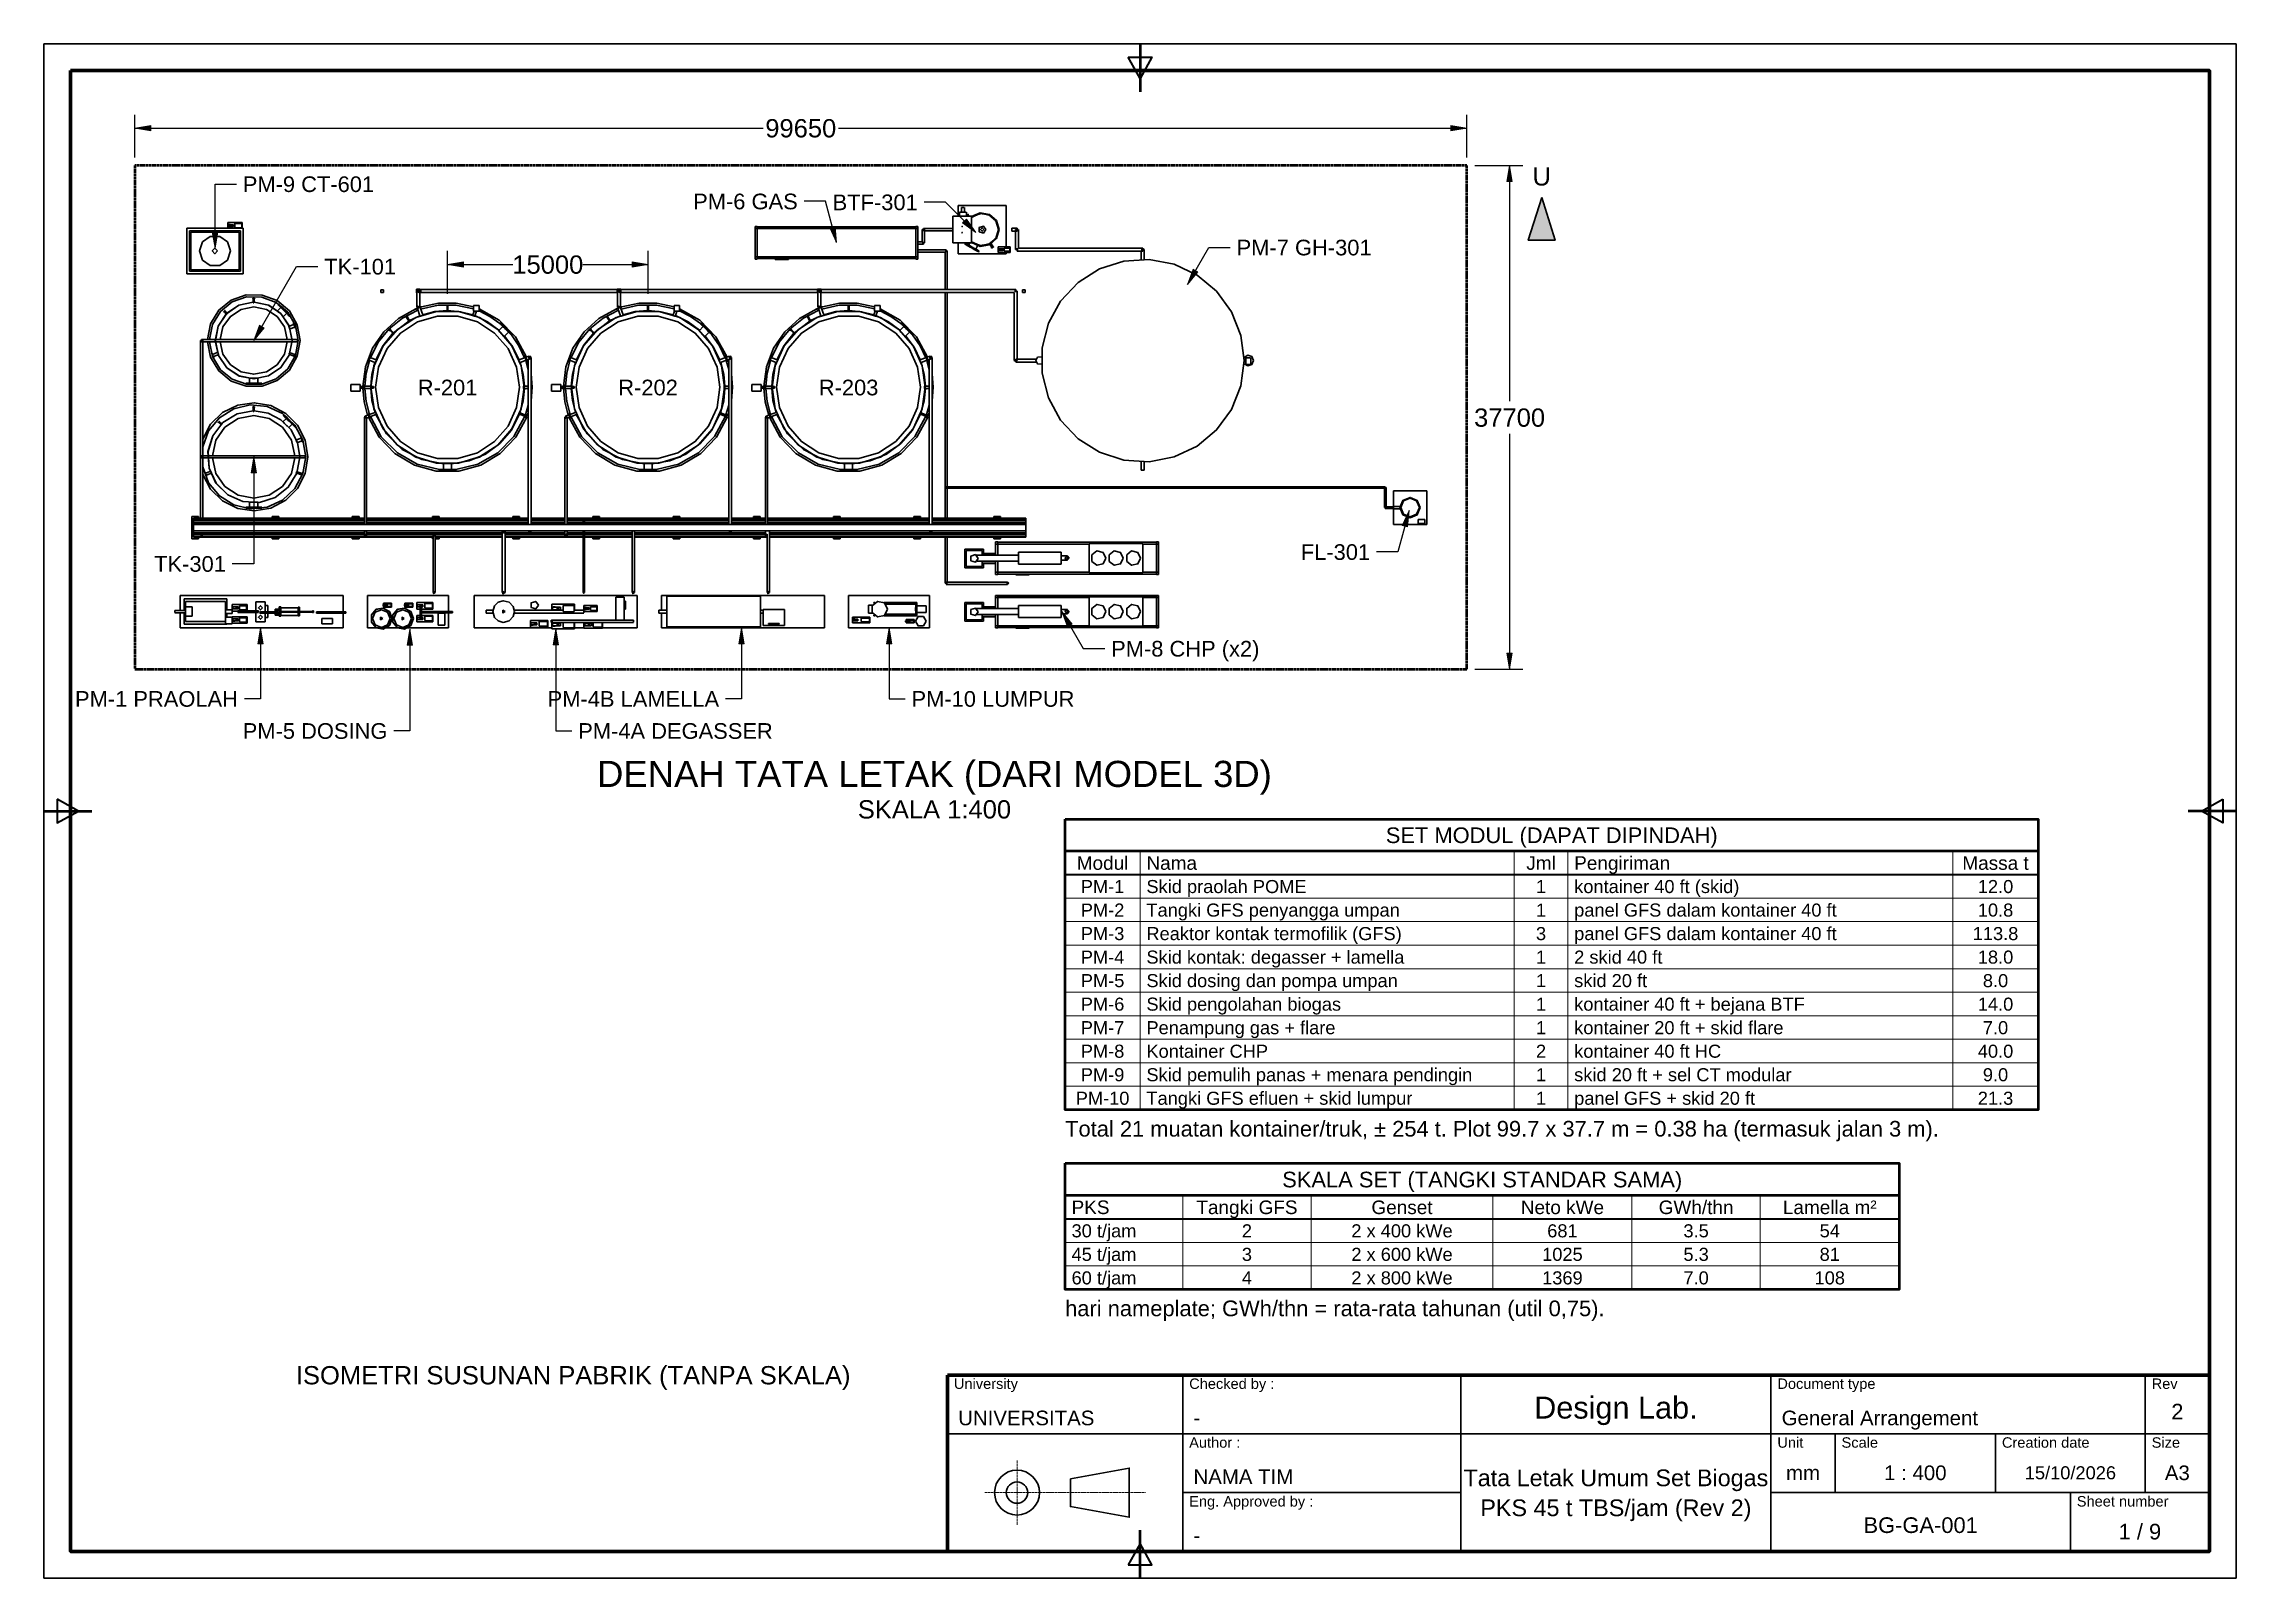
# Model space of a CAD drawing. Header units: millimetres. Extents: x 5 to 415, y 5 to 292.
import ezdxf
from ezdxf.enums import TextEntityAlignment as Align

# ---------------------------------------------------------------- set-up
doc = ezdxf.new("R2010")
doc.units = ezdxf.units.MM
doc.linetypes.add('DASHED', pattern=[1.524, 1.27, -0.254])
for name, color, linetype in [('PFD-BINGKAI', 7, 'Continuous'), ('PFD-INSTRUMEN', 7, 'Continuous'), ('PFD-PERALATAN', 7, 'Continuous'), ('PFD-TABEL', 7, 'Continuous'), ('PFD-TEKS', 7, 'Continuous')]:
    doc.layers.add(name, color=color, linetype=linetype)
doc.styles.add('PFD', font='arial.ttf')

msp = doc.modelspace()

# ---------------------------------------------------------------- texts
at = {"layer": 'PFD-BINGKAI', "style": 'PFD'}
for s, height, p in [('University', 1.953, (175.2, 40.4)), ('Checked by :', 1.9531, (219.2, 40.4)), ('Document type', 1.9531, (329.2, 40.4)), ('Rev', 1.953, (399.2, 40.4)), ('UNIVERSITAS', 2.7343, (176, 33.6)), ('-', 2.73, (220, 33.6)), ('General Arrangement', 2.7343, (330, 33.6)), ('Author :', 1.953, (219.2, 29.4)), ('Unit', 1.953, (329.2, 29.4)), ('Scale', 1.953, (341.2, 29.4)), ('Creation date', 1.9531, (371.2, 29.4)), ('Size', 1.953, (399.2, 29.4)), ('NAMA TIM', 2.734, (220, 22.6)), ('Eng. Approved by :', 1.9531, (219.2, 18.4)), ('Sheet number', 1.9531, (385.2, 18.4)), ('-', 2.73, (220, 11.6))]:
    msp.add_text(s, height=height, dxfattribs=at).set_placement(p)
for s, height, p in [('Design Lab.', 4.1015, (299, 34.85)), ('2', 2.93, (404, 34.68)), ('Tata Letak Umum Set Biogas', 3.1249, (299, 22.2)), ('mm', 2.734, (334, 23.34)), ('1 : 400', 2.734, (355, 23.34)), ('15/10/2026', 2.441, (384, 23.49)), ('A3', 2.734, (404, 23.34)), ('PKS 45 t TBS/jam (Rev 2)', 3.1249, (299, 16.6)), ('BG-GA-001', 2.93, (356, 13.45)), ('1 / 9', 2.93, (397, 12.24))]:
    msp.add_text(s, height=height, dxfattribs=at).set_placement(p, align=Align.CENTER)
at = {"layer": 'PFD-TABEL', "style": 'PFD'}
for s, height, p in [('SET MODUL (DAPAT DIPINDAH)', 2.9296, (287, 142.5)), ('Modul', 2.539, (203, 137.5)), ('Jml', 2.539, (285, 137.5)), ('Massa t', 2.539, (370, 137.5)), ('PM-1', 2.441, (203, 133.15)), ('1', 2.44, (285, 133.15)), ('12.0', 2.441, (370, 133.15)), ('PM-2', 2.441, (203, 128.75)), ('10.8', 2.441, (370, 128.75)), ('1', 2.44, (285, 128.75)), ('PM-3', 2.441, (203, 124.35)), ('3', 2.44, (285, 124.35)), ('113.8', 2.441, (370, 124.35)), ('PM-4', 2.441, (203, 119.95)), ('1', 2.44, (285, 119.95)), ('18.0', 2.441, (370, 119.95)), ('PM-5', 2.441, (203, 115.55)), ('1', 2.44, (285, 115.55)), ('8.0', 2.441, (370, 115.55)), ('PM-6', 2.441, (203, 111.15)), ('1', 2.44, (285, 111.15)), ('14.0', 2.441, (370, 111.15)), ('PM-7', 2.441, (203, 106.75)), ('1', 2.44, (285, 106.75)), ('7.0', 2.441, (370, 106.75)), ('PM-8', 2.441, (203, 102.35)), ('2', 2.44, (285, 102.35)), ('40.0', 2.441, (370, 102.35)), ('PM-9', 2.441, (203, 97.95)), ('1', 2.44, (285, 97.95)), ('9.0', 2.441, (370, 97.95)), ('PM-10', 2.441, (203, 93.55)), ('1', 2.44, (285, 93.55)), ('21.3', 2.441, (370, 93.55)), ('SKALA SET (TANGKI STANDAR SAMA)', 2.9296, (274, 78.1)), ('Tangki GFS', 2.539, (230, 73.1)), ('Genset', 2.539, (259, 73.1)), ('Neto kWe', 2.539, (289, 73.1)), ('GWh/thn', 2.539, (314, 73.1)), ('Lamella m²', 2.539, (339, 73.1)), ('2', 2.44, (230, 68.75)), ('2 x 400 kWe', 2.4413, (259, 68.75)), ('681', 2.441, (289, 68.75)), ('3.5', 2.441, (314, 68.75)), ('54', 2.441, (339, 68.75)), ('3', 2.44, (230, 64.35)), ('2 x 600 kWe', 2.4413, (259, 64.35)), ('1025', 2.441, (289, 64.35)), ('5.3', 2.441, (314, 64.35)), ('81', 2.441, (339, 64.35)), ('4', 2.44, (230, 59.95)), ('2 x 800 kWe', 2.4413, (259, 59.95)), ('1369', 2.441, (289, 59.95)), ('7.0', 2.441, (314, 59.95)), ('108', 2.441, (339, 59.95))]:
    msp.add_text(s, height=height, dxfattribs=at).set_placement(p, align=Align.CENTER)
for s, height, p in [('Nama', 2.539, (211.2, 137.5)), ('Pengiriman', 2.539, (291.2, 137.5)), ('Skid praolah POME', 2.4413, (211.2, 133.15)), ('kontainer 40 ft (skid)', 2.4413, (291.2, 133.15)), ('Tangki GFS penyangga umpan', 2.4413, (211.2, 128.75)), ('panel GFS dalam kontainer 40 ft', 2.4413, (291.2, 128.75)), ('Reaktor kontak termofilik (GFS)', 2.4413, (211.2, 124.35)), ('panel GFS dalam kontainer 40 ft', 2.4413, (291.2, 124.35)), ('Skid kontak: degasser + lamella', 2.4413, (211.2, 119.95)), ('2 skid 40 ft', 2.4413, (291.2, 119.95)), ('Skid dosing dan pompa umpan', 2.4413, (211.2, 115.55)), ('skid 20 ft', 2.441, (291.2, 115.55)), ('Skid pengolahan biogas', 2.4413, (211.2, 111.15)), ('kontainer 40 ft + bejana BTF', 2.4413, (291.2, 111.15)), ('Penampung gas + flare', 2.4413, (211.2, 106.75)), ('kontainer 20 ft + skid flare', 2.4413, (291.2, 106.75)), ('Kontainer CHP', 2.4413, (211.2, 102.35)), ('kontainer 40 ft HC', 2.4413, (291.2, 102.35)), ('Skid pemulih panas + menara pendingin', 2.4413, (211.2, 97.95)), ('skid 20 ft + sel CT modular', 2.4413, (291.2, 97.95)), ('Tangki GFS efluen + skid lumpur', 2.4413, (211.2, 93.55)), ('panel GFS + skid 20 ft', 2.4413, (291.2, 93.55)), ('PKS', 2.539, (197.2, 73.1)), ('30 t/jam', 2.441, (197.2, 68.75)), ('45 t/jam', 2.441, (197.2, 64.35)), ('60 t/jam', 2.441, (197.2, 59.95))]:
    msp.add_text(s, height=height, dxfattribs=at).set_placement(p)
at = {"layer": 'PFD-TEKS', "style": 'PFD'}
for s, height, p in [('99650', 3.418, (146.56, 274.5)), ('U', 3.42, (285.12, 265.5)), ('15000', 3.418, (99.25, 249)), ('R-201', 2.93, (80.5, 226.25)), ('R-202', 2.93, (118, 226.25)), ('R-203', 2.93, (155.5, 226.25)), ('37700', 3.418, (279.12, 220.38)), ('DENAH TATA LETAK (DARI MODEL 3D)', 4.8827, (171.56, 153)), ('SKALA 1:400', 3.4179, (171.56, 147.1)), ('ISOMETRI SUSUNAN PABRIK (TANPA SKALA)', 3.4179, (104, 41.25))]:
    msp.add_text(s, height=height, dxfattribs=at).set_placement(p, align=Align.CENTER)
for s, height, p in [('PM-9 CT-601', 2.9296, (42.21, 264.28)), ('PM-7 GH-301', 2.9296, (228.07, 252.43)), ('TK-101', 2.93, (57.45, 248.86)), ('PM-8 CHP (x2)', 2.9296, (204.6, 177.39)), ('PM-10 LUMPUR', 2.9296, (167.27, 168)), ('PM-4A DEGASSER', 2.9296, (104.94, 162)), ('Total 21 muatan kontainer/truk, ± 254 t. Plot 99.7 x 37.7 m = 0.38 ha (termasuk jalan 3 m).', 2.9296, (196, 87.6)), ('hari nameplate; GWh/thn = rata-rata tahunan (util 0,75).', 2.9296, (196, 54))]:
    msp.add_text(s, height=height, dxfattribs=at).set_placement(p)
for s, height, p in [('PM-6 GAS', 2.93, (145.99, 261.05)), ('BTF-301', 2.93, (168.44, 260.88)), ('FL-301', 2.93, (253.04, 195.47)), ('TK-301', 2.93, (39.05, 193.25)), ('PM-1 PRAOLAH', 2.9296, (41.3, 168)), ('PM-4B LAMELLA', 2.9296, (131.29, 168)), ('PM-5 DOSING', 2.9296, (69.25, 162))]:
    msp.add_text(s, height=height, dxfattribs=at).set_placement(p, align=Align.RIGHT)

# ---------------------------------------------------------------- hatches: boundary and pattern name
at = {"layer": 'PFD-INSTRUMEN'}
for points in [[(22, 276.25), (25, 276.75), (25, 275.75)], [(271.12, 276.25), (268.12, 275.75), (268.12, 276.75)], [(279.12, 269.25), (279.62, 266.25), (278.62, 266.25)], [(179.3, 256.73), (176.83, 258.49), (177.53, 259.2)], [(37.01, 253.78), (36.51, 256.78), (37.51, 256.78)], [(153.26, 254.82), (152, 257.59), (152.97, 257.85)], [(80.5, 250.75), (83.5, 251.25), (83.5, 250.25)], [(118, 250.75), (115, 250.25), (115, 251.25)], [(218.88, 247), (219.94, 249.85), (220.81, 249.35)], [(44.25, 236.5), (45.32, 239.35), (46.18, 238.85)], [(44.25, 214.75), (44.75, 211.75), (43.75, 211.75)], [(260.31, 204.7), (260.02, 201.67), (259.05, 201.93)], [(195.4, 185.82), (197.33, 183.47), (196.46, 182.97)], [(45.5, 182.75), (46, 179.75), (45, 179.75)], [(73.45, 182.5), (73.95, 179.5), (72.95, 179.5)], [(100.74, 182.56), (101.24, 179.56), (100.24, 179.56)], [(135.49, 182.75), (135.99, 179.75), (134.99, 179.75)], [(163.07, 182.75), (163.57, 179.75), (162.57, 179.75)], [(279.12, 175), (278.62, 178), (279.62, 178)]]:
    msp.add_hatch(color=7, dxfattribs=at).paths.add_polyline_path(points)
at = {"layer": 'PFD-PERALATAN'}
msp.add_hatch(color=7, dxfattribs=at).paths.add_polyline_path([(285.12, 263.25), (282.62, 255.25), (287.62, 255.25)])

# ---------------------------------------------------------------- linework, layer by layer
at = {"layer": 'PFD-BINGKAI', "linetype": 'Continuous', "lineweight": 30, "ltscale": 0.35}
msp.add_lwpolyline([(5, 292), (415, 292), (415, 5), (5, 5)], close=True, dxfattribs=at)
at = {"layer": 'PFD-BINGKAI', "linetype": 'Continuous', "lineweight": 50, "ltscale": 0.35}
for points in [[(210, 292), (210, 283)], [(5, 148.5), (14, 148.5)], [(415, 148.5), (406, 148.5)], [(210, 5), (210, 14)]]:
    msp.add_lwpolyline(points, dxfattribs=at)
at = {"layer": 'PFD-BINGKAI', "linetype": 'Continuous', "lineweight": 80, "ltscale": 0.35}
msp.add_lwpolyline([(10, 287), (410, 287), (410, 10), (10, 10)], close=True, dxfattribs=at)
at = {"layer": 'PFD-BINGKAI', "linetype": 'Continuous', "lineweight": 40, "ltscale": 0.35}
for points in [[(207.8, 289.5), (212.2, 289.5), (210, 285.5)], [(7.5, 150.7), (7.5, 146.3), (11.5, 148.5)], [(412.5, 150.7), (412.5, 146.3), (408.5, 148.5)], [(207.8, 7.5), (212.2, 7.5), (210, 11.5)]]:
    msp.add_lwpolyline(points, close=True, dxfattribs=at)
at = {"layer": 'PFD-BINGKAI', "linetype": 'Continuous', "lineweight": 70, "ltscale": 0.35}
msp.add_lwpolyline([(174, 43), (410, 43), (410, 10), (174, 10)], close=True, dxfattribs=at)
at = {"layer": 'PFD-BINGKAI', "linetype": 'Continuous', "lineweight": 30, "ltscale": 0.35}
for points in [[(218, 43), (218, 10)], [(270, 43), (270, 10)], [(328, 43), (328, 10)], [(398, 43), (398, 21)], [(174, 32), (270, 32)], [(270, 32), (328, 32)], [(328, 32), (410, 32)], [(340, 32), (340, 21)], [(370, 32), (370, 21)], [(398, 32), (398, 21)], [(218, 21), (270, 21)], [(328, 21), (410, 21)], [(384, 21), (384, 10)]]:
    msp.add_lwpolyline(points, dxfattribs=at)
at = {"layer": 'PFD-BINGKAI', "linetype": 'DASHED', "lineweight": 20, "ltscale": 0.35}
for points in [[(187, 27), (187, 15)], [(181, 21), (211, 21)]]:
    msp.add_lwpolyline(points, dxfattribs=at)
at = {"layer": 'PFD-BINGKAI', "linetype": 'Continuous', "lineweight": 35, "ltscale": 0.35}
msp.add_lwpolyline([(197, 23.6), (208, 25.6), (208, 16.4), (197, 18.4)], close=True, dxfattribs=at)
at = {"layer": 'PFD-BINGKAI', "lineweight": 35}
for radius in [4.2, 2]:
    msp.add_circle((187, 21), radius, dxfattribs=at)
at = {"layer": 'PFD-INSTRUMEN', "linetype": 'Continuous', "lineweight": 25, "ltscale": 0.35}
for points in [[(22, 270.75), (22, 278.75)], [(22, 276.25), (139.51, 276.25)], [(153.61, 276.25), (271.12, 276.25)], [(271.12, 270.75), (271.12, 278.75)], [(272.62, 269.25), (281.62, 269.25)], [(279.12, 269.25), (279.12, 225.18)], [(37.01, 253.78), (37.01, 265.78)], [(37.01, 265.78), (41.01, 265.78)], [(151.19, 262.55), (147.19, 262.55)], [(153.26, 254.82), (151.19, 262.55)], [(173.64, 262.38), (169.64, 262.38)], [(179.3, 256.73), (173.64, 262.38)], [(44.25, 236.5), (52.25, 250.36)], [(52.25, 250.36), (56.25, 250.36)], [(80.5, 245.25), (80.5, 253.25)], [(80.5, 250.75), (92.73, 250.75)], [(105.77, 250.75), (118, 250.75)], [(118, 245.25), (118, 253.25)], [(218.88, 247), (222.88, 253.93)], [(222.88, 253.93), (226.88, 253.93)], [(279.12, 219.07), (279.12, 175)], [(44.25, 214.75), (44.25, 194.75)], [(260.31, 204.7), (258.24, 196.97)], [(258.24, 196.97), (254.24, 196.97)], [(44.25, 194.75), (40.25, 194.75)], [(195.4, 185.82), (199.4, 178.89)], [(45.5, 182.75), (45.5, 169.5)], [(73.45, 182.5), (73.45, 163.5)], [(100.74, 182.56), (100.74, 163.5)], [(135.49, 182.75), (135.49, 169.5)], [(163.07, 182.75), (163.07, 169.5)], [(199.4, 178.89), (203.4, 178.89)], [(272.62, 175), (281.62, 175)], [(45.5, 169.5), (42.5, 169.5)], [(135.49, 169.5), (132.49, 169.5)], [(163.07, 169.5), (166.07, 169.5)], [(73.45, 163.5), (70.45, 163.5)], [(100.74, 163.5), (103.74, 163.5)]]:
    msp.add_lwpolyline(points, dxfattribs=at)
at = {"layer": 'PFD-INSTRUMEN', "linetype": 'Continuous', "lineweight": 5, "ltscale": 0.35}
for points in [[(22, 276.25), (25, 276.75), (25, 275.75)], [(271.12, 276.25), (268.12, 275.75), (268.12, 276.75)], [(279.12, 269.25), (279.62, 266.25), (278.62, 266.25)], [(179.3, 256.73), (176.83, 258.49), (177.53, 259.2)], [(37.01, 253.78), (36.51, 256.78), (37.51, 256.78)], [(153.26, 254.82), (152, 257.59), (152.97, 257.85)], [(80.5, 250.75), (83.5, 251.25), (83.5, 250.25)], [(118, 250.75), (115, 250.25), (115, 251.25)], [(218.88, 247), (219.94, 249.85), (220.81, 249.35)], [(44.25, 236.5), (45.32, 239.35), (46.18, 238.85)], [(44.25, 214.75), (44.75, 211.75), (43.75, 211.75)], [(260.31, 204.7), (260.02, 201.67), (259.05, 201.93)], [(195.4, 185.82), (197.33, 183.47), (196.46, 182.97)], [(45.5, 182.75), (46, 179.75), (45, 179.75)], [(73.45, 182.5), (73.95, 179.5), (72.95, 179.5)], [(100.74, 182.56), (101.24, 179.56), (100.24, 179.56)], [(135.49, 182.75), (135.99, 179.75), (134.99, 179.75)], [(163.07, 182.75), (163.57, 179.75), (162.57, 179.75)], [(279.12, 175), (278.62, 178), (279.62, 178)]]:
    msp.add_lwpolyline(points, close=True, dxfattribs=at)
at = {"layer": 'PFD-PERALATAN', "linetype": 'DASHED', "lineweight": 50, "ltscale": 0.35}
msp.add_lwpolyline([(22, 175), (271.12, 175), (271.12, 269.25), (22, 269.25), (22, 175)], dxfattribs=at)
at = {"layer": 'PFD-PERALATAN', "linetype": 'Continuous', "lineweight": 30, "ltscale": 0.35}
msp.add_lwpolyline([(285.12, 263.25), (282.62, 255.25), (287.62, 255.25)], close=True, dxfattribs=at)
for points in [[(39.38, 257.5), (39.38, 258.56)], [(39.38, 258.56), (42.12, 258.56)], [(40.73, 258.4), (40.73, 258.34), (40.73, 258.28), (40.73, 258.21), (40.73, 258.13), (40.73, 258.04)], [(40.73, 258.4), (42.05, 258.4)], [(42.05, 258.4), (42.05, 258.34), (42.05, 258.28), (42.05, 258.21), (42.05, 258.13), (42.05, 258.04)], [(42.12, 257.5), (42.12, 258.56)], [(175, 254.75), (175, 259.75)], [(175, 259.75), (178.5, 259.75)], [(176, 259.75), (176, 261.75)], [(176, 261.75), (185, 261.75)], [(176.22, 260.5), (176.28, 260.5), (176.36, 260.5), (176.43, 260.5), (176.51, 260.5), (176.6, 260.5)], [(176.22, 259.75), (176.22, 260.5)], [(176.6, 261.38), (176.66, 261.38), (176.73, 261.38), (176.78, 261.38), (176.84, 261.38)], [(176.6, 260.5), (176.6, 261.38)], [(176.6, 260.5), (176.66, 260.5), (176.73, 260.5), (176.78, 260.5), (176.84, 260.5)], [(176.88, 261.38), (176.94, 261.38), (176.99, 261.38), (177.05, 261.38), (177.11, 261.38)], [(176.88, 260.5), (176.94, 260.5), (176.99, 260.5), (177.05, 260.5), (177.11, 260.5)], [(177.15, 260.5), (177.15, 261.38)], [(177.15, 260.5), (177.24, 260.5), (177.32, 260.5), (177.39, 260.5), (177.45, 260.5), (177.51, 260.5)], [(177.53, 259.75), (177.53, 260.5)], [(177.63, 259.86), (177.66, 259.89), (177.7, 259.93), (177.73, 259.96), (177.76, 259.99), (177.79, 260.02), (177.82, 260.05), (177.84, 260.07), (177.88, 260.11)], [(177.67, 259.82), (177.63, 259.86)], [(177.67, 259.82), (177.69, 259.85), (177.74, 259.89), (177.77, 259.92), (177.8, 259.95), (177.83, 259.98), (177.86, 260.01), (177.88, 260.03), (177.92, 260.07)], [(177.89, 259.75), (177.75, 259.9)], [(178.11, 259.75), (177.85, 260)], [(177.93, 260.08), (177.89, 260.12)], [(183.65, 257.25), (183.16, 258.94), (181.85, 260.1), (180.11, 260.38), (178.5, 259.68)], [(183.52, 257.25), (183.17, 258.66), (182.01, 259.87), (180.38, 260.27), (178.99, 259.87), (178.5, 259.51)], [(183.52, 257.25), (183.04, 258.89), (181.74, 260), (180.05, 260.24), (178.5, 259.51)], [(178.5, 254.75), (178.5, 259.75)], [(185, 254.03), (185, 261.75)], [(31.75, 249), (31.75, 257.5)], [(31.75, 257.5), (42.25, 257.5)], [(32.25, 249.5), (32.25, 257)], [(32.25, 257), (41.75, 257)], [(32.5, 249.75), (32.5, 256.75)], [(32.5, 256.75), (41.5, 256.75)], [(39.88, 253.25), (39.33, 254.94), (37.89, 255.98), (36.11, 255.98), (34.67, 254.94), (34.12, 253.25), (34.67, 251.56), (36.11, 250.52), (37.89, 250.52), (39.33, 251.56), (39.88, 253.25)], [(39.83, 258.2), (39.43, 258.2)], [(39.43, 257.8), (39.43, 257.88), (39.43, 257.96), (39.43, 258.04), (39.43, 258.12), (39.43, 258.18)], [(39.43, 258), (39.43, 257.93), (39.43, 257.88), (39.43, 257.82)], [(39.83, 257.8), (39.43, 257.8)], [(39.52, 258.17), (39.6, 258.17), (39.66, 258.17), (39.75, 258.17), (39.84, 258.17), (39.89, 258.17), (39.95, 258.17), (40, 258.17)], [(39.52, 257.83), (39.6, 257.83), (39.66, 257.83), (39.75, 257.83), (39.84, 257.83), (39.89, 257.83), (39.95, 257.83), (40, 257.83)], [(40, 258.17), (40.05, 258.17), (40.11, 258.17), (40.16, 258.17), (40.25, 258.17), (40.34, 258.17), (40.4, 258.17), (40.46, 258.17)], [(40, 257.83), (40.05, 257.83), (40.11, 257.83), (40.16, 257.83), (40.25, 257.83), (40.34, 257.83), (40.4, 257.83), (40.46, 257.83)], [(40.31, 258), (40.06, 258.14), (40.06, 257.86), (40.31, 258)], [(40.48, 257.83), (40.48, 258.17)], [(40.73, 258), (40.73, 257.91), (40.73, 257.83), (40.73, 257.75), (40.73, 257.69), (40.73, 257.62)], [(40.73, 257.6), (42.05, 257.6)], [(41.5, 249.75), (41.5, 256.75)], [(41.75, 249.5), (41.75, 257)], [(42.05, 258), (42.05, 257.91), (42.05, 257.83), (42.05, 257.75), (42.05, 257.69), (42.05, 257.62)], [(42.25, 249), (42.25, 257.5)], [(138, 251.75), (138, 257.85)], [(138, 257.85), (138.4, 257.85)], [(138, 257.44), (138, 257.85)], [(138, 257.85), (138.4, 257.85)], [(138, 257.44), (138.4, 257.44)], [(138.4, 251.75), (138.4, 257.85)], [(138.4, 257.44), (138.4, 257.85)], [(138.4, 257.77), (168.08, 257.77)], [(138.4, 257.77), (168.08, 257.77)], [(138.4, 257.44), (168.08, 257.44)], [(168.08, 251.75), (168.08, 257.85)], [(168.08, 257.85), (168.48, 257.85)], [(168.08, 257.44), (168.08, 257.85)], [(168.08, 257.85), (168.48, 257.85)], [(168.08, 257.44), (168.48, 257.44)], [(168.48, 251.75), (168.48, 257.85)], [(168.48, 257.44), (168.48, 257.85)], [(169.27, 254.96), (168.48, 254.96)], [(169.48, 254.54), (168.48, 254.54)], [(169.27, 257.25), (169.27, 254.96)], [(169.69, 257.25), (169.61, 257.25), (169.53, 257.25), (169.43, 257.25), (169.35, 257.25), (169.29, 257.25)], [(169.69, 254.75), (169.61, 254.75), (169.53, 254.75), (169.43, 254.75), (169.35, 254.75), (169.29, 254.75)], [(175, 257.46), (169.48, 257.46)], [(169.48, 257.04), (169.48, 257.12), (169.48, 257.2), (169.48, 257.3), (169.48, 257.38), (169.48, 257.44)], [(175, 257.04), (169.48, 257.04)], [(169.48, 254.54), (169.48, 254.62), (169.48, 254.7), (169.48, 254.8), (169.48, 254.88), (169.48, 254.94)], [(169.69, 257.25), (169.69, 254.75)], [(175, 254.75), (178.5, 254.75)], [(176, 252.75), (176, 254.75)], [(176.81, 257.82), (176.72, 257.87), (176.72, 257.78), (176.81, 257.82)], [(176.81, 256.68), (176.72, 256.72), (176.72, 256.63), (176.81, 256.68)], [(177.24, 254.66), (177.2, 254.58)], [(179.84, 253.05), (179.81, 253.07), (179.71, 253.13), (179.55, 253.22), (179.34, 253.34), (179.09, 253.49), (178.81, 253.65), (178.52, 253.82), (178.22, 253.99), (177.94, 254.15), (177.69, 254.29), (177.48, 254.41), (177.33, 254.5), (177.23, 254.56), (177.2, 254.58)], [(177.29, 254.74), (177.24, 254.66)], [(179.88, 253.13), (179.85, 253.15), (179.75, 253.21), (179.6, 253.3), (179.39, 253.42), (179.14, 253.56), (178.86, 253.72), (178.56, 253.89), (178.27, 254.06), (177.99, 254.22), (177.74, 254.37), (177.53, 254.49), (177.37, 254.58), (177.27, 254.64), (177.24, 254.66)], [(179.93, 253.22), (179.9, 253.24), (179.8, 253.29), (179.65, 253.38), (179.44, 253.51), (179.19, 253.65), (178.91, 253.81), (178.61, 253.98), (178.32, 254.15), (178.04, 254.31), (177.79, 254.46), (177.58, 254.58), (177.42, 254.67), (177.32, 254.72), (177.29, 254.74)], [(178.18, 254.75), (177.95, 254.36)], [(178.5, 254.99), (180.05, 254.26), (181.74, 254.5), (183.04, 255.61), (183.52, 257.25)], [(178.5, 254.99), (178.99, 254.63), (180.38, 254.23), (182.01, 254.63), (183.17, 255.84), (183.52, 257.25)], [(178.5, 254.82), (180.11, 254.12), (181.85, 254.4), (183.16, 255.56), (183.65, 257.25)], [(179.63, 254.22), (179.27, 253.6)], [(181.18, 257.25), (180.71, 257.9), (179.95, 257.65), (179.95, 256.85), (180.71, 256.6), (181.18, 257.25)], [(180.82, 257.25), (180.5, 257.57), (180.18, 257.25), (180.5, 256.93), (180.82, 257.25)], [(181.98, 254.47), (182.31, 253.89)], [(182.17, 254.58), (182.51, 254)], [(187, 257.52), (186, 257.52)], [(186, 256.98), (186, 257.04), (186, 257.13), (186, 257.19), (186, 257.25), (186, 257.31), (186, 257.37), (186, 257.42), (186, 257.5)], [(187, 256.98), (186, 256.98)], [(186.73, 257.25), (186.79, 257.25), (186.86, 257.25), (186.91, 257.25), (186.97, 257.25)], [(186.73, 253.5), (186.73, 257.25)], [(187, 256.98), (187, 257.04), (187, 257.13), (187, 257.19), (187, 257.25), (187, 257.31), (187, 257.37), (187, 257.42), (187, 257.5)], [(187, 257.25), (187.06, 257.25), (187.12, 257.25), (187.17, 257.25), (187.23, 257.25)], [(187.27, 253.77), (187.27, 257.25)], [(37.5, 253.25), (37, 253.75), (36.5, 253.25), (37, 252.75), (37.5, 253.25)], [(138, 251.75), (138, 252.15)], [(138, 252.15), (138.4, 252.15)], [(138, 251.75), (138.4, 251.75)], [(138, 251.75), (138.4, 251.75)], [(138.4, 251.75), (138.4, 252.15)], [(138.4, 252.15), (168.08, 252.15)], [(138.4, 251.82), (168.08, 251.82)], [(138.4, 251.82), (168.08, 251.82)], [(141.75, 251.68), (141.75, 251.8)], [(141.75, 251.8), (144.25, 251.8)], [(141.75, 251.68), (144.25, 251.68)], [(144.25, 251.68), (144.25, 251.8)], [(168.08, 251.75), (168.08, 252.15)], [(168.08, 252.15), (168.48, 252.15)], [(168.08, 251.75), (168.48, 251.75)], [(168.08, 251.75), (168.48, 251.75)], [(168.48, 253.46), (173.75, 253.46)], [(168.48, 253.04), (173.54, 253.04)], [(168.48, 251.75), (168.48, 252.15)], [(173.54, 253.04), (173.54, 246.02)], [(173.96, 253.25), (173.88, 253.25), (173.8, 253.25), (173.7, 253.25), (173.62, 253.25), (173.56, 253.25)], [(173.75, 253.46), (173.75, 253.4), (173.75, 253.34), (173.75, 253.27)], [(173.75, 253.25), (173.75, 253.18), (173.75, 253.12), (173.75, 253.06)], [(173.96, 253.25), (173.96, 246.02)], [(176, 252.75), (185, 252.75)], [(179.88, 253.13), (179.84, 253.05)], [(179.93, 253.22), (179.88, 253.13)], [(182.22, 253.83), (182.24, 253.78)], [(182.6, 254.05), (182.56, 254.03), (182.49, 253.99), (182.45, 253.97), (182.41, 253.94), (182.37, 253.92), (182.33, 253.89), (182.29, 253.87), (182.24, 253.84)], [(182.63, 254.01), (182.59, 253.98), (182.52, 253.94), (182.48, 253.92), (182.44, 253.89), (182.39, 253.87), (182.35, 253.85), (182.32, 253.82), (182.26, 253.79)], [(182.6, 254.05), (182.63, 254.01)], [(183.89, 253.66), (183.49, 253.66)], [(183.49, 253.34), (183.49, 253.4), (183.49, 253.46), (183.49, 253.54), (183.49, 253.6), (183.49, 253.65)], [(183.49, 253.5), (183.49, 253.45), (183.49, 253.39)], [(183.89, 253.34), (183.49, 253.34)], [(183.5, 253.66), (183.5, 254.03)], [(183.5, 254.03), (185.75, 254.03)], [(183.5, 252.98), (183.5, 253.34)], [(183.5, 252.98), (185.75, 252.98)], [(183.65, 253.63), (183.71, 253.63), (183.76, 253.63), (183.83, 253.63), (183.9, 253.63), (183.98, 253.63)], [(183.65, 253.37), (183.71, 253.37), (183.76, 253.37), (183.83, 253.37), (183.9, 253.37), (183.98, 253.37)], [(184.03, 253.63), (184.11, 253.63), (184.19, 253.63), (184.26, 253.63), (184.32, 253.63), (184.38, 253.63)], [(184.03, 253.37), (184.11, 253.37), (184.19, 253.37), (184.26, 253.37), (184.32, 253.37), (184.38, 253.37)], [(184.27, 253.5), (184.07, 253.61), (184.07, 253.39), (184.27, 253.5)], [(184.4, 253.37), (184.4, 253.63)], [(184.59, 253.8), (184.59, 253.73), (184.59, 253.66), (184.59, 253.6), (184.59, 253.53)], [(184.59, 253.8), (185.68, 253.8)], [(184.59, 253.5), (184.59, 253.43), (184.59, 253.37), (184.59, 253.31), (184.59, 253.25)], [(184.59, 253.2), (185.68, 253.2)], [(185, 252.75), (185, 252.98)], [(185.68, 253.8), (185.68, 253.73), (185.68, 253.66), (185.68, 253.6), (185.68, 253.53)], [(185.68, 253.5), (185.68, 253.43), (185.68, 253.37), (185.68, 253.31), (185.68, 253.25)], [(185.75, 252.98), (185.75, 254.03)], [(186.73, 253.5), (186.79, 253.5), (186.86, 253.5), (186.91, 253.5), (186.97, 253.5)], [(187, 253.23), (187, 253.29), (187, 253.38), (187, 253.44), (187, 253.5), (187, 253.56), (187, 253.62), (187, 253.67), (187, 253.75)], [(187, 253.5), (187.06, 253.5), (187.12, 253.5), (187.17, 253.5), (187.23, 253.5)], [(210.5, 253.23), (187, 253.23)], [(210.5, 253.77), (187.27, 253.77)], [(229.46, 232.75), (228.86, 237.46), (227.11, 241.88), (224.32, 245.73), (220.66, 248.76), (216.36, 250.78), (211.69, 251.67), (206.95, 251.37), (202.43, 249.9), (198.42, 247.36), (195.16, 243.89), (192.87, 239.73), (191.69, 235.13), (191.69, 230.37), (192.87, 225.77), (195.16, 221.61), (198.42, 218.14), (202.43, 215.6), (206.95, 214.13), (211.69, 213.83), (216.36, 214.72), (220.66, 216.74), (224.32, 219.77), (227.11, 223.62), (228.86, 228.04), (229.46, 232.75)], [(210.22, 253.23), (210.22, 251.71)], [(210.23, 251.71), (210.23, 253.23)], [(210.77, 253.5), (210.36, 253.74), (210.36, 253.26), (210.77, 253.5)], [(210.5, 253.23), (210.5, 253.29), (210.5, 253.38), (210.5, 253.44), (210.5, 253.5), (210.5, 253.56), (210.5, 253.62), (210.5, 253.67), (210.5, 253.75)], [(210.77, 251.71), (210.77, 253.5)], [(210.78, 253.25), (210.78, 251.71)], [(31.75, 249), (42.25, 249)], [(32.25, 249.5), (41.75, 249.5)], [(32.5, 249.75), (41.5, 249.75)], [(68, 245.5), (68, 246)], [(68, 246), (68.5, 246)], [(68.5, 245.5), (68.5, 246)], [(74.7, 245.4), (74.7, 246.1)], [(74.7, 246.1), (75.4, 246.1)], [(75.4, 245.4), (75.4, 246.1)], [(75.5, 246.02), (75.5, 245.96), (75.5, 245.89), (75.5, 245.84), (75.5, 245.78)], [(75.5, 246.02), (112.2, 246.02)], [(112.2, 245.4), (112.2, 246.1)], [(112.2, 246.1), (112.9, 246.1)], [(112.9, 245.4), (112.9, 246.1)], [(112.9, 246.02), (149.7, 246.02)], [(149.7, 245.4), (149.7, 246.1)], [(149.7, 246.1), (150.4, 246.1)], [(150.4, 245.4), (150.4, 246.1)], [(150.4, 246.02), (186.75, 246.02)], [(186.75, 246.02), (186.75, 245.96), (186.75, 245.89), (186.75, 245.84), (186.75, 245.78)], [(188, 245.5), (188, 246)], [(188, 246), (188.5, 246)], [(188.5, 245.5), (188.5, 246)], [(52.91, 236.5), (52.4, 239.44), (50.92, 242.03), (48.64, 243.97), (45.85, 245.01), (42.86, 245.05), (40.04, 244.07), (37.72, 242.19), (36.18, 239.64), (35.59, 236.71)], [(52.54, 236.5), (52.05, 239.31), (50.63, 241.79), (48.45, 243.64), (45.78, 244.64), (42.93, 244.68), (40.23, 243.75), (38.01, 241.95), (36.53, 239.51), (35.97, 236.71)], [(44.17, 243.68), (41.44, 243.1), (39.13, 241.53), (37.6, 239.19), (37.07, 236.45), (37.64, 233.71), (39.2, 231.4), (41.53, 229.86), (44.28, 229.32), (47.01, 229.88), (49.33, 231.43), (50.88, 233.76), (51.43, 236.5)], [(44.17, 243.66), (41.45, 243.09), (39.14, 241.52), (37.61, 239.19), (37.09, 236.45), (37.65, 233.72), (39.21, 231.41), (41.54, 229.87), (44.28, 229.34), (47.01, 229.89), (49.32, 231.44), (50.87, 233.76), (51.41, 236.5)], [(50.53, 236.71), (50, 239.05), (48.62, 241.02), (46.61, 242.33), (44.25, 242.79), (41.89, 242.33), (39.88, 241.02), (38.5, 239.05), (37.97, 236.71)], [(38.6, 241.88), (38.63, 241.91), (38.68, 241.96), (38.7, 241.99), (38.73, 242.02), (38.76, 242.05), (38.79, 242.07), (38.82, 242.1), (38.85, 242.14)], [(38.64, 241.85), (38.67, 241.87), (38.71, 241.92), (38.74, 241.95), (38.77, 241.98), (38.8, 242.01), (38.83, 242.04), (38.85, 242.06), (38.89, 242.1)], [(39.12, 241.52), (38.72, 241.93)], [(39.23, 241.63), (38.82, 242.03)], [(38.9, 242.11), (38.87, 242.15)], [(44.06, 244.43), (44.13, 244.43), (44.21, 244.43), (44.29, 244.43), (44.37, 244.43), (44.42, 244.43)], [(44.06, 244.37), (44.06, 244.43)], [(44.06, 244.37), (44.13, 244.37), (44.21, 244.37), (44.29, 244.37), (44.37, 244.37), (44.42, 244.37)], [(44.17, 243.56), (44.17, 244.37)], [(44.17, 243.56), (44.23, 243.56), (44.3, 243.56)], [(44.33, 243.56), (44.33, 244.37)], [(51.43, 236.5), (50.89, 239.23), (49.35, 241.55), (47.05, 243.11), (44.33, 243.68)], [(51.41, 236.5), (50.87, 239.22), (49.34, 241.54), (47.04, 243.1), (44.33, 243.66)], [(44.44, 244.37), (44.44, 244.43)], [(48.7, 242.03), (48.75, 242.08)], [(48.7, 242.03), (48.76, 241.98), (48.82, 241.92), (48.91, 241.83), (49.01, 241.73), (49.12, 241.61), (49.24, 241.49), (49.36, 241.37), (49.48, 241.26), (49.58, 241.16), (49.67, 241.07), (49.73, 241.01), (49.77, 240.97)], [(48.76, 242.09), (49.33, 242.66)], [(48.79, 243.2), (48.87, 243.27)], [(48.79, 243.2), (48.82, 243.17), (48.9, 243.09), (49.03, 242.97), (49.2, 242.8), (49.41, 242.59), (49.63, 242.36), (49.87, 242.12), (50.11, 241.88), (50.34, 241.66), (50.55, 241.45), (50.72, 241.28), (50.84, 241.15), (50.92, 241.07), (50.95, 241.04)], [(48.87, 243.27), (48.93, 243.34)], [(48.87, 243.27), (48.89, 243.25), (48.97, 243.17), (49.1, 243.04), (49.27, 242.87), (49.48, 242.66), (49.7, 242.43), (49.94, 242.19), (50.18, 241.95), (50.41, 241.73), (50.62, 241.52), (50.79, 241.35), (50.92, 241.22), (51, 241.14), (51.02, 241.12)], [(48.93, 243.34), (48.96, 243.31), (49.04, 243.23), (49.16, 243.1), (49.34, 242.93), (49.54, 242.73), (49.77, 242.5), (50.01, 242.26), (50.25, 242.02), (50.48, 241.79), (50.68, 241.59), (50.85, 241.41), (50.98, 241.29), (51.06, 241.21), (51.09, 241.18)], [(74.58, 242.42), (71.31, 240.63), (68.56, 238.13), (66.46, 235.05), (65.14, 231.57), (64.68, 227.88)], [(74.96, 242.17), (72.08, 240.71), (69.58, 238.67), (67.54, 236.17), (66.08, 233.29)], [(94.84, 227.75), (94.26, 231.79), (92.56, 235.5), (89.89, 238.59), (86.46, 240.79), (82.54, 241.94), (78.46, 241.94), (74.54, 240.79), (71.11, 238.59), (68.44, 235.5), (66.74, 231.79), (66.16, 227.75), (66.74, 223.71), (68.44, 220), (71.11, 216.91), (74.54, 214.71), (78.46, 213.56), (82.54, 213.56), (86.46, 214.71), (89.89, 216.91), (92.56, 220), (94.26, 223.71), (94.84, 227.75)], [(94.83, 227.75), (94.24, 231.79), (92.55, 235.49), (89.88, 238.58), (86.45, 240.78), (82.54, 241.93), (78.46, 241.93), (74.55, 240.78), (71.12, 238.58), (68.45, 235.49), (66.76, 231.79), (66.18, 227.75), (66.76, 223.71), (68.45, 220.01), (71.12, 216.92), (74.55, 214.72), (78.46, 213.57), (82.54, 213.57), (86.45, 214.72), (89.88, 216.92), (92.55, 220.01), (94.24, 223.71), (94.83, 227.75)], [(68, 245.5), (68.5, 245.5)], [(74.57, 242.45), (74.61, 242.46), (74.66, 242.48), (74.72, 242.5), (74.78, 242.52), (74.84, 242.55)], [(74.59, 242.38), (74.57, 242.45)], [(74.59, 242.38), (74.64, 242.4), (74.68, 242.41), (74.73, 242.43), (74.79, 242.46), (74.87, 242.48), (74.91, 242.5)], [(74.7, 245.4), (74.78, 245.4)], [(74.78, 245.75), (75.18, 245.99), (75.18, 245.51), (74.78, 245.75)], [(74.78, 245.75), (74.84, 245.75), (74.9, 245.75), (74.96, 245.75), (75.02, 245.75)], [(74.78, 242.73), (74.78, 245.75)], [(74.78, 242.73), (74.84, 242.73), (74.9, 242.73), (74.96, 242.73), (75.02, 242.73)], [(75.34, 241.13), (74.85, 242.48)], [(75.32, 242.73), (74.91, 242.96), (74.91, 242.49), (75.32, 242.73)], [(75.05, 245.75), (75.11, 245.75), (75.17, 245.75), (75.22, 245.75), (75.28, 245.75)], [(75.05, 242.73), (75.11, 242.73), (75.17, 242.73), (75.22, 242.73), (75.28, 242.73)], [(75.31, 242.64), (75.35, 242.66), (75.38, 242.67), (75.45, 242.69), (75.51, 242.72), (75.56, 242.73), (75.6, 242.75)], [(75.32, 242.73), (75.32, 245.75)], [(75.32, 245.4), (75.4, 245.4)], [(75.32, 242.72), (75.39, 242.75), (75.45, 242.77), (75.5, 242.79), (75.54, 242.8), (75.58, 242.82)], [(75.85, 241.32), (75.36, 242.66)], [(85.35, 242.42), (82.08, 243.12), (78.74, 243.1), (75.47, 242.36)], [(75.5, 245.75), (75.5, 245.69), (75.5, 245.63), (75.5, 245.58), (75.5, 245.52)], [(75.5, 245.48), (112.2, 245.48)], [(75.62, 242.76), (75.6, 242.82)], [(85.35, 242.81), (82.12, 243.49), (78.83, 243.49), (75.61, 242.8)], [(80.42, 242.11), (78.1, 241.91), (75.85, 241.34)], [(80.31, 243.09), (80.38, 243.09), (80.46, 243.09), (80.54, 243.09), (80.62, 243.09), (80.67, 243.09)], [(80.31, 243.03), (80.31, 243.09)], [(80.31, 243.03), (80.38, 243.03), (80.46, 243.03), (80.54, 243.03), (80.62, 243.03), (80.67, 243.03)], [(80.42, 242.09), (80.42, 243.03)], [(80.42, 241.97), (80.42, 242.07)], [(80.42, 241.97), (80.48, 241.97), (80.55, 241.97)], [(80.58, 242.09), (80.58, 243.03)], [(85.21, 241.31), (82.93, 241.9), (80.58, 242.11)], [(80.58, 241.97), (80.58, 242.07)], [(80.69, 243.03), (80.69, 243.09)], [(85.21, 241.3), (85.46, 241.99)], [(85.35, 241.99), (85.35, 243.04)], [(85.35, 243.04), (86.4, 243.04)], [(85.35, 241.99), (86.4, 241.99)], [(85.6, 241.15), (85.91, 241.99)], [(86.4, 241.99), (86.4, 243.04)], [(95.28, 233.42), (93.19, 237.21), (90.15, 240.29), (86.4, 242.43)], [(90.29, 239.7), (88.43, 241.01), (86.4, 242.03)], [(112.08, 242.42), (108.81, 240.63), (106.06, 238.13), (103.96, 235.05), (102.64, 231.57), (102.18, 227.88)], [(112.46, 242.17), (109.58, 240.71), (107.08, 238.67), (105.04, 236.17), (103.58, 233.29)], [(132.34, 227.75), (131.76, 231.79), (130.06, 235.5), (127.39, 238.59), (123.96, 240.79), (120.04, 241.94), (115.96, 241.94), (112.04, 240.79), (108.61, 238.59), (105.94, 235.5), (104.24, 231.79), (103.66, 227.75), (104.24, 223.71), (105.94, 220), (108.61, 216.91), (112.04, 214.71), (115.96, 213.56), (120.04, 213.56), (123.96, 214.71), (127.39, 216.91), (130.06, 220), (131.76, 223.71), (132.34, 227.75)], [(132.32, 227.75), (131.74, 231.79), (130.05, 235.49), (127.38, 238.58), (123.95, 240.78), (120.04, 241.93), (115.96, 241.93), (112.05, 240.78), (108.62, 238.58), (105.95, 235.49), (104.26, 231.79), (103.67, 227.75), (104.26, 223.71), (105.95, 220.01), (108.62, 216.92), (112.05, 214.72), (115.96, 213.57), (120.04, 213.57), (123.95, 214.72), (127.38, 216.92), (130.05, 220.01), (131.74, 223.71), (132.32, 227.75)], [(112.07, 242.45), (112.11, 242.46), (112.16, 242.48), (112.22, 242.5), (112.28, 242.52), (112.34, 242.55)], [(112.09, 242.38), (112.07, 242.45)], [(112.09, 242.38), (112.14, 242.4), (112.18, 242.41), (112.23, 242.43), (112.29, 242.46), (112.37, 242.48), (112.41, 242.5)], [(112.2, 245.4), (112.28, 245.4)], [(112.28, 245.75), (112.68, 245.99), (112.68, 245.51), (112.28, 245.75)], [(112.28, 245.75), (112.34, 245.75), (112.4, 245.75), (112.46, 245.75), (112.52, 245.75)], [(112.28, 242.73), (112.28, 245.75)], [(112.28, 242.73), (112.34, 242.73), (112.4, 242.73), (112.46, 242.73), (112.52, 242.73)], [(112.84, 241.13), (112.35, 242.48)], [(112.82, 242.73), (112.41, 242.96), (112.41, 242.49), (112.82, 242.73)], [(112.55, 245.75), (112.61, 245.75), (112.67, 245.75), (112.72, 245.75), (112.78, 245.75)], [(112.55, 242.73), (112.61, 242.73), (112.67, 242.73), (112.72, 242.73), (112.78, 242.73)], [(112.81, 242.64), (112.85, 242.66), (112.88, 242.67), (112.95, 242.69), (113.01, 242.72), (113.06, 242.73), (113.1, 242.75)], [(112.82, 242.73), (112.82, 245.75)], [(112.82, 245.4), (112.9, 245.4)], [(112.82, 242.72), (112.89, 242.75), (112.95, 242.77), (113, 242.79), (113.04, 242.8), (113.08, 242.82)], [(113.35, 241.32), (112.86, 242.66)], [(112.9, 245.48), (149.7, 245.48)], [(122.85, 242.42), (119.58, 243.12), (116.24, 243.1), (112.97, 242.36)], [(113.12, 242.76), (113.1, 242.82)], [(122.85, 242.81), (119.62, 243.49), (116.33, 243.49), (113.11, 242.8)], [(117.92, 242.11), (115.6, 241.91), (113.35, 241.34)], [(117.81, 243.09), (117.88, 243.09), (117.96, 243.09), (118.04, 243.09), (118.12, 243.09), (118.17, 243.09)], [(117.81, 243.03), (117.81, 243.09)], [(117.81, 243.03), (117.88, 243.03), (117.96, 243.03), (118.04, 243.03), (118.12, 243.03), (118.17, 243.03)], [(117.92, 242.09), (117.92, 243.03)], [(117.92, 241.97), (117.92, 242.07)], [(117.92, 241.97), (117.98, 241.97), (118.05, 241.97)], [(118.08, 242.09), (118.08, 243.03)], [(122.71, 241.31), (120.43, 241.9), (118.08, 242.11)], [(118.08, 241.97), (118.08, 242.07)], [(118.19, 243.03), (118.19, 243.09)], [(122.71, 241.3), (122.96, 241.99)], [(122.85, 241.99), (122.85, 243.04)], [(122.85, 243.04), (123.9, 243.04)], [(122.85, 241.99), (123.9, 241.99)], [(123.1, 241.15), (123.41, 241.99)], [(123.9, 241.99), (123.9, 243.04)], [(132.78, 233.42), (130.69, 237.21), (127.65, 240.29), (123.9, 242.43)], [(127.79, 239.7), (125.93, 241.01), (123.9, 242.03)], [(149.58, 242.42), (146.31, 240.63), (143.56, 238.13), (141.46, 235.05), (140.14, 231.57), (139.68, 227.88)], [(149.96, 242.17), (147.08, 240.71), (144.58, 238.67), (142.54, 236.17), (141.08, 233.29)], [(169.84, 227.75), (169.26, 231.79), (167.56, 235.5), (164.89, 238.59), (161.46, 240.79), (157.54, 241.94), (153.46, 241.94), (149.54, 240.79), (146.11, 238.59), (143.44, 235.5), (141.74, 231.79), (141.16, 227.75), (141.74, 223.71), (143.44, 220), (146.11, 216.91), (149.54, 214.71), (153.46, 213.56), (157.54, 213.56), (161.46, 214.71), (164.89, 216.91), (167.56, 220), (169.26, 223.71), (169.84, 227.75)], [(169.83, 227.75), (169.24, 231.79), (167.55, 235.49), (164.88, 238.58), (161.45, 240.78), (157.54, 241.93), (153.46, 241.93), (149.55, 240.78), (146.12, 238.58), (143.45, 235.49), (141.76, 231.79), (141.18, 227.75), (141.76, 223.71), (143.45, 220.01), (146.12, 216.92), (149.55, 214.72), (153.46, 213.57), (157.54, 213.57), (161.45, 214.72), (164.88, 216.92), (167.55, 220.01), (169.24, 223.71), (169.83, 227.75)], [(149.57, 242.45), (149.61, 242.46), (149.66, 242.48), (149.72, 242.5), (149.78, 242.52), (149.84, 242.55)], [(149.59, 242.38), (149.57, 242.45)], [(149.59, 242.38), (149.64, 242.4), (149.68, 242.41), (149.73, 242.43), (149.79, 242.46), (149.87, 242.48), (149.91, 242.5)], [(149.7, 245.4), (149.78, 245.4)], [(149.78, 245.75), (150.18, 245.99), (150.18, 245.51), (149.78, 245.75)], [(149.78, 245.75), (149.84, 245.75), (149.9, 245.75), (149.96, 245.75), (150.02, 245.75)], [(149.78, 242.73), (149.78, 245.75)], [(149.78, 242.73), (149.84, 242.73), (149.9, 242.73), (149.96, 242.73), (150.02, 242.73)], [(150.34, 241.13), (149.85, 242.48)], [(150.32, 242.73), (149.91, 242.96), (149.91, 242.49), (150.32, 242.73)], [(150.05, 245.75), (150.11, 245.75), (150.17, 245.75), (150.22, 245.75), (150.28, 245.75)], [(150.05, 242.73), (150.11, 242.73), (150.17, 242.73), (150.22, 242.73), (150.28, 242.73)], [(150.31, 242.64), (150.35, 242.66), (150.38, 242.67), (150.45, 242.69), (150.51, 242.72), (150.56, 242.73), (150.6, 242.75)], [(150.32, 242.73), (150.32, 245.75)], [(150.32, 245.4), (150.4, 245.4)], [(150.32, 242.72), (150.39, 242.75), (150.45, 242.77), (150.5, 242.79), (150.54, 242.8), (150.58, 242.82)], [(150.85, 241.32), (150.36, 242.66)], [(150.4, 245.48), (186.48, 245.48)], [(160.35, 242.42), (157.08, 243.12), (153.74, 243.1), (150.47, 242.36)], [(150.62, 242.76), (150.6, 242.82)], [(160.35, 242.81), (157.12, 243.49), (153.83, 243.49), (150.61, 242.8)], [(155.42, 242.11), (153.1, 241.91), (150.85, 241.34)], [(155.31, 243.09), (155.38, 243.09), (155.46, 243.09), (155.54, 243.09), (155.62, 243.09), (155.67, 243.09)], [(155.31, 243.03), (155.31, 243.09)], [(155.31, 243.03), (155.38, 243.03), (155.46, 243.03), (155.54, 243.03), (155.62, 243.03), (155.67, 243.03)], [(155.42, 242.09), (155.42, 243.03)], [(155.42, 241.97), (155.42, 242.07)], [(155.42, 241.97), (155.48, 241.97), (155.55, 241.97)], [(155.58, 242.09), (155.58, 243.03)], [(160.21, 241.31), (157.93, 241.9), (155.58, 242.11)], [(155.58, 241.97), (155.58, 242.07)], [(155.69, 243.03), (155.69, 243.09)], [(160.21, 241.3), (160.46, 241.99)], [(160.35, 241.99), (160.35, 243.04)], [(160.35, 243.04), (161.4, 243.04)], [(160.35, 241.99), (161.4, 241.99)], [(160.6, 241.15), (160.91, 241.99)], [(161.4, 241.99), (161.4, 243.04)], [(170.28, 233.42), (168.19, 237.21), (165.15, 240.29), (161.4, 242.43)], [(165.29, 239.7), (163.43, 241.01), (161.4, 242.03)], [(173.54, 245.48), (173.54, 203.25)], [(173.96, 245.48), (173.96, 203.25)], [(186.48, 245.48), (186.48, 232.75)], [(187.02, 245.75), (186.96, 245.75), (186.87, 245.75), (186.81, 245.75), (186.75, 245.75), (186.69, 245.75), (186.63, 245.75), (186.58, 245.75), (186.5, 245.75)], [(186.75, 245.75), (186.75, 245.69), (186.75, 245.63), (186.75, 245.58), (186.75, 245.52)], [(187.02, 245.75), (187.02, 232.75)], [(188, 245.5), (188.5, 245.5)], [(38.64, 241.85), (38.6, 241.88)], [(39.2, 241.44), (39.13, 241.51)], [(39.2, 241.44), (39.23, 241.47), (39.27, 241.51), (39.3, 241.54)], [(39.31, 241.55), (39.24, 241.62)], [(49.78, 240.95), (49.83, 241)], [(49.84, 241.01), (50.41, 241.58)], [(50.79, 239.17), (50.88, 239.21)], [(50.79, 239.17), (50.81, 239.12), (50.83, 239.08), (50.85, 239.03), (50.87, 238.97), (50.89, 238.92), (50.91, 238.86), (50.93, 238.8), (50.94, 238.76), (50.96, 238.71), (50.98, 238.66)], [(50.9, 239.21), (51.77, 239.53)], [(50.95, 241.04), (51.02, 241.12)], [(50.98, 238.66), (51.07, 238.69)], [(51.02, 241.12), (51.09, 241.18)], [(51.08, 238.7), (51.96, 239.02)], [(51.68, 239.79), (51.75, 239.81)], [(51.68, 239.79), (51.7, 239.74), (51.72, 239.68), (51.75, 239.59), (51.79, 239.5), (51.83, 239.39), (51.87, 239.27), (51.91, 239.16), (51.95, 239.05), (51.99, 238.95), (52.02, 238.87), (52.04, 238.81), (52.05, 238.77)], [(51.75, 239.81), (51.77, 239.76), (51.79, 239.7), (51.82, 239.62), (51.85, 239.52), (51.89, 239.41), (51.93, 239.3), (51.98, 239.18), (52.02, 239.07), (52.05, 238.98), (52.08, 238.89), (52.1, 238.83), (52.12, 238.8)], [(52.06, 238.76), (52.12, 238.78)], [(93.95, 227.75), (93.41, 231.54), (91.81, 235.02), (89.31, 237.91), (86.09, 239.98), (82.41, 241.06), (78.59, 241.06), (74.91, 239.98), (71.69, 237.91), (69.19, 235.02), (67.59, 231.54), (67.05, 227.75), (67.59, 223.96), (69.19, 220.48), (71.69, 217.59), (74.91, 215.52), (78.59, 214.44), (82.41, 214.44), (86.09, 215.52), (89.31, 217.59), (91.81, 220.48), (93.41, 223.96), (93.95, 227.75)], [(70.29, 237.85), (68.44, 235.55), (67.1, 232.92)], [(69.61, 238.38), (69.64, 238.4), (69.68, 238.45), (69.71, 238.48), (69.74, 238.51), (69.77, 238.54), (69.8, 238.57), (69.82, 238.59), (69.86, 238.63)], [(69.65, 238.34), (69.61, 238.38)], [(69.65, 238.34), (69.68, 238.37), (69.72, 238.41), (69.75, 238.44), (69.78, 238.47), (69.81, 238.5), (69.84, 238.53), (69.86, 238.55), (69.9, 238.59)], [(70.31, 237.84), (69.73, 238.42)], [(70.41, 237.94), (69.83, 238.52)], [(69.91, 238.6), (69.87, 238.64)], [(70.39, 237.76), (70.32, 237.83)], [(70.39, 237.76), (70.42, 237.79), (70.45, 237.82), (70.48, 237.85)], [(73.25, 240.15), (70.4, 237.96)], [(70.49, 237.86), (70.42, 237.93)], [(72.67, 240.94), (72.7, 240.96), (72.76, 240.99), (72.79, 241.01), (72.83, 241.03), (72.87, 241.06), (72.9, 241.08), (72.96, 241.11), (72.99, 241.13)], [(72.69, 240.89), (72.67, 240.94)], [(72.69, 240.89), (72.73, 240.91), (72.79, 240.95), (72.82, 240.97), (72.86, 240.99), (72.89, 241.01), (72.93, 241.03), (72.98, 241.06), (73.02, 241.08)], [(73.26, 240.13), (72.79, 240.95)], [(73.4, 240.21), (72.92, 241.02)], [(73.02, 241.08), (72.99, 241.13)], [(73.32, 240.03), (73.27, 240.12)], [(73.32, 240.03), (73.36, 240.05), (73.4, 240.08), (73.44, 240.1)], [(75.33, 241.15), (73.39, 240.22)], [(73.45, 240.11), (73.4, 240.19)], [(75.38, 241.02), (75.34, 241.11)], [(75.38, 241.02), (75.43, 241.04), (75.47, 241.06), (75.52, 241.08), (75.58, 241.1), (75.63, 241.12), (75.69, 241.14), (75.75, 241.16), (75.8, 241.18), (75.84, 241.19), (75.89, 241.21)], [(75.89, 241.21), (75.86, 241.3)], [(85.17, 241.19), (85.2, 241.28)], [(85.17, 241.19), (85.21, 241.17), (85.28, 241.15), (85.32, 241.13), (85.37, 241.12), (85.41, 241.1), (85.45, 241.09), (85.49, 241.07), (85.54, 241.05)], [(85.56, 241.05), (85.6, 241.14)], [(90.1, 238.43), (87.98, 240.01), (85.61, 241.17)], [(90.02, 238.35), (90.08, 238.4)], [(90.02, 238.35), (90.07, 238.29), (90.14, 238.23), (90.22, 238.14), (90.32, 238.04), (90.44, 237.93), (90.56, 237.81), (90.68, 237.69), (90.79, 237.57), (90.89, 237.47), (90.98, 237.39), (91.04, 237.32), (91.08, 237.28)], [(90.09, 238.41), (90.83, 239.15)], [(90.29, 239.69), (90.36, 239.76)], [(90.29, 239.69), (90.31, 239.67), (90.39, 239.59), (90.52, 239.46), (90.69, 239.29), (90.9, 239.08), (91.12, 238.85), (91.36, 238.61), (91.6, 238.37), (91.83, 238.15), (92.04, 237.94), (92.21, 237.77), (92.34, 237.64), (92.42, 237.56), (92.44, 237.54)], [(90.36, 239.76), (90.42, 239.83)], [(90.36, 239.76), (90.38, 239.74), (90.46, 239.66), (90.59, 239.53), (90.76, 239.36), (90.97, 239.15), (91.2, 238.93), (91.44, 238.69), (91.68, 238.45), (91.9, 238.22), (92.11, 238.01), (92.28, 237.84), (92.41, 237.71), (92.49, 237.63), (92.51, 237.61)], [(90.42, 239.83), (90.45, 239.8), (90.53, 239.72), (90.66, 239.59), (90.83, 239.42), (91.03, 239.22), (91.26, 238.99), (91.5, 238.75), (91.74, 238.51), (91.97, 238.28), (92.17, 238.08), (92.34, 237.91), (92.47, 237.78), (92.55, 237.7), (92.58, 237.67)], [(91.16, 237.34), (91.9, 238.08)], [(131.45, 227.75), (130.91, 231.54), (129.31, 235.02), (126.81, 237.91), (123.59, 239.98), (119.91, 241.06), (116.09, 241.06), (112.41, 239.98), (109.19, 237.91), (106.69, 235.02), (105.09, 231.54), (104.55, 227.75), (105.09, 223.96), (106.69, 220.48), (109.19, 217.59), (112.41, 215.52), (116.09, 214.44), (119.91, 214.44), (123.59, 215.52), (126.81, 217.59), (129.31, 220.48), (130.91, 223.96), (131.45, 227.75)], [(107.79, 237.85), (105.94, 235.55), (104.6, 232.92)], [(107.11, 238.38), (107.14, 238.4), (107.18, 238.45), (107.21, 238.48), (107.24, 238.51), (107.27, 238.54), (107.3, 238.57), (107.32, 238.59), (107.36, 238.63)], [(107.15, 238.34), (107.11, 238.38)], [(107.15, 238.34), (107.18, 238.37), (107.22, 238.41), (107.25, 238.44), (107.28, 238.47), (107.31, 238.5), (107.34, 238.53), (107.36, 238.55), (107.4, 238.59)], [(107.81, 237.84), (107.23, 238.42)], [(107.91, 237.94), (107.33, 238.52)], [(107.41, 238.6), (107.37, 238.64)], [(107.89, 237.76), (107.82, 237.83)], [(107.89, 237.76), (107.92, 237.79), (107.95, 237.82), (107.98, 237.85)], [(110.75, 240.15), (107.9, 237.96)], [(107.99, 237.86), (107.92, 237.93)], [(110.17, 240.94), (110.2, 240.96), (110.26, 240.99), (110.29, 241.01), (110.33, 241.03), (110.37, 241.06), (110.4, 241.08), (110.46, 241.11), (110.49, 241.13)], [(110.19, 240.89), (110.17, 240.94)], [(110.19, 240.89), (110.23, 240.91), (110.29, 240.95), (110.32, 240.97), (110.36, 240.99), (110.39, 241.01), (110.43, 241.03), (110.48, 241.06), (110.52, 241.08)], [(110.76, 240.13), (110.29, 240.95)], [(110.9, 240.21), (110.42, 241.02)], [(110.52, 241.08), (110.49, 241.13)], [(110.82, 240.03), (110.77, 240.12)], [(110.82, 240.03), (110.86, 240.05), (110.9, 240.08), (110.94, 240.1)], [(112.83, 241.15), (110.89, 240.22)], [(110.95, 240.11), (110.9, 240.19)], [(112.88, 241.02), (112.84, 241.11)], [(112.88, 241.02), (112.93, 241.04), (112.97, 241.06), (113.02, 241.08), (113.08, 241.1), (113.13, 241.12), (113.19, 241.14), (113.25, 241.16), (113.3, 241.18), (113.34, 241.19), (113.39, 241.21)], [(113.39, 241.21), (113.36, 241.3)], [(122.67, 241.19), (122.7, 241.28)], [(122.67, 241.19), (122.71, 241.17), (122.78, 241.15), (122.82, 241.13), (122.87, 241.12), (122.91, 241.1), (122.95, 241.09), (122.99, 241.07), (123.04, 241.05)], [(123.06, 241.05), (123.1, 241.14)], [(127.6, 238.43), (125.48, 240.01), (123.11, 241.17)], [(127.52, 238.35), (127.58, 238.4)], [(127.52, 238.35), (127.57, 238.29), (127.64, 238.23), (127.72, 238.14), (127.82, 238.04), (127.94, 237.93), (128.06, 237.81), (128.18, 237.69), (128.29, 237.57), (128.39, 237.47), (128.48, 237.39), (128.54, 237.32), (128.58, 237.28)], [(127.59, 238.41), (128.33, 239.15)], [(127.79, 239.69), (127.86, 239.76)], [(127.79, 239.69), (127.81, 239.67), (127.89, 239.59), (128.02, 239.46), (128.19, 239.29), (128.4, 239.08), (128.62, 238.85), (128.86, 238.61), (129.1, 238.37), (129.33, 238.15), (129.54, 237.94), (129.71, 237.77), (129.84, 237.64), (129.92, 237.56), (129.94, 237.54)], [(127.86, 239.76), (127.92, 239.83)], [(127.86, 239.76), (127.88, 239.74), (127.96, 239.66), (128.09, 239.53), (128.26, 239.36), (128.47, 239.15), (128.7, 238.93), (128.94, 238.69), (129.18, 238.45), (129.4, 238.22), (129.61, 238.01), (129.78, 237.84), (129.91, 237.71), (129.99, 237.63), (130.01, 237.61)], [(127.92, 239.83), (127.95, 239.8), (128.03, 239.72), (128.16, 239.59), (128.33, 239.42), (128.53, 239.22), (128.76, 238.99), (129, 238.75), (129.24, 238.51), (129.47, 238.28), (129.67, 238.08), (129.84, 237.91), (129.97, 237.78), (130.05, 237.7), (130.08, 237.67)], [(128.66, 237.34), (129.4, 238.08)], [(168.95, 227.75), (168.41, 231.54), (166.81, 235.02), (164.31, 237.91), (161.09, 239.98), (157.41, 241.06), (153.59, 241.06), (149.91, 239.98), (146.69, 237.91), (144.19, 235.02), (142.59, 231.54), (142.05, 227.75), (142.59, 223.96), (144.19, 220.48), (146.69, 217.59), (149.91, 215.52), (153.59, 214.44), (157.41, 214.44), (161.09, 215.52), (164.31, 217.59), (166.81, 220.48), (168.41, 223.96), (168.95, 227.75)], [(145.29, 237.85), (143.44, 235.55), (142.1, 232.92)], [(144.61, 238.38), (144.64, 238.4), (144.68, 238.45), (144.71, 238.48), (144.74, 238.51), (144.77, 238.54), (144.8, 238.57), (144.82, 238.59), (144.86, 238.63)], [(144.65, 238.34), (144.61, 238.38)], [(144.65, 238.34), (144.68, 238.37), (144.72, 238.41), (144.75, 238.44), (144.78, 238.47), (144.81, 238.5), (144.84, 238.53), (144.86, 238.55), (144.9, 238.59)], [(145.31, 237.84), (144.73, 238.42)], [(145.41, 237.94), (144.83, 238.52)], [(144.91, 238.6), (144.87, 238.64)], [(145.39, 237.76), (145.32, 237.83)], [(145.39, 237.76), (145.42, 237.79), (145.45, 237.82), (145.48, 237.85)], [(148.25, 240.15), (145.4, 237.96)], [(145.49, 237.86), (145.42, 237.93)], [(147.67, 240.94), (147.7, 240.96), (147.76, 240.99), (147.79, 241.01), (147.83, 241.03), (147.87, 241.06), (147.9, 241.08), (147.96, 241.11), (147.99, 241.13)], [(147.69, 240.89), (147.67, 240.94)], [(147.69, 240.89), (147.73, 240.91), (147.79, 240.95), (147.82, 240.97), (147.86, 240.99), (147.89, 241.01), (147.93, 241.03), (147.98, 241.06), (148.02, 241.08)], [(148.26, 240.13), (147.79, 240.95)], [(148.4, 240.21), (147.92, 241.02)], [(148.02, 241.08), (147.99, 241.13)], [(148.32, 240.03), (148.27, 240.12)], [(148.32, 240.03), (148.36, 240.05), (148.4, 240.08), (148.44, 240.1)], [(150.33, 241.15), (148.39, 240.22)], [(148.45, 240.11), (148.4, 240.19)], [(150.38, 241.02), (150.34, 241.11)], [(150.38, 241.02), (150.43, 241.04), (150.47, 241.06), (150.52, 241.08), (150.58, 241.1), (150.63, 241.12), (150.69, 241.14), (150.75, 241.16), (150.8, 241.18), (150.84, 241.19), (150.89, 241.21)], [(150.89, 241.21), (150.86, 241.3)], [(160.17, 241.19), (160.2, 241.28)], [(160.17, 241.19), (160.21, 241.17), (160.28, 241.15), (160.32, 241.13), (160.37, 241.12), (160.41, 241.1), (160.45, 241.09), (160.49, 241.07), (160.54, 241.05)], [(160.56, 241.05), (160.6, 241.14)], [(165.1, 238.43), (162.98, 240.01), (160.61, 241.17)], [(165.02, 238.35), (165.08, 238.4)], [(165.02, 238.35), (165.07, 238.29), (165.14, 238.23), (165.22, 238.14), (165.32, 238.04), (165.44, 237.93), (165.56, 237.81), (165.68, 237.69), (165.79, 237.57), (165.89, 237.47), (165.98, 237.39), (166.04, 237.32), (166.08, 237.28)], [(165.09, 238.41), (165.83, 239.15)], [(165.29, 239.69), (165.36, 239.76)], [(165.29, 239.69), (165.31, 239.67), (165.39, 239.59), (165.52, 239.46), (165.69, 239.29), (165.9, 239.08), (166.12, 238.85), (166.36, 238.61), (166.6, 238.37), (166.83, 238.15), (167.04, 237.94), (167.21, 237.77), (167.34, 237.64), (167.42, 237.56), (167.44, 237.54)], [(165.36, 239.76), (165.42, 239.83)], [(165.36, 239.76), (165.38, 239.74), (165.46, 239.66), (165.59, 239.53), (165.76, 239.36), (165.97, 239.15), (166.2, 238.93), (166.44, 238.69), (166.68, 238.45), (166.9, 238.22), (167.11, 238.01), (167.28, 237.84), (167.41, 237.71), (167.49, 237.63), (167.51, 237.61)], [(165.42, 239.83), (165.45, 239.8), (165.53, 239.72), (165.66, 239.59), (165.83, 239.42), (166.03, 239.22), (166.26, 238.99), (166.5, 238.75), (166.74, 238.51), (166.97, 238.28), (167.17, 238.08), (167.34, 237.91), (167.47, 237.78), (167.55, 237.7), (167.58, 237.67)], [(166.16, 237.34), (166.9, 238.08)], [(34.29, 236.5), (34.29, 203.25)], [(34.71, 236.5), (34.63, 236.5), (34.55, 236.5), (34.45, 236.5), (34.37, 236.5), (34.31, 236.5)], [(37.08, 236.71), (34.5, 236.71)], [(34.5, 236.29), (34.5, 236.37), (34.5, 236.45), (34.5, 236.55), (34.5, 236.63), (34.5, 236.69)], [(37.08, 236.29), (34.5, 236.29)], [(34.71, 236.5), (34.71, 203.25)], [(35.59, 236.29), (36.18, 233.36), (37.72, 230.81), (40.04, 228.93), (42.86, 227.95), (45.85, 227.99), (48.64, 229.03), (50.92, 230.97), (52.4, 233.56), (52.91, 236.5)], [(35.97, 236.29), (36.53, 233.49), (38.01, 231.05), (40.23, 229.25), (42.93, 228.32), (45.78, 228.36), (48.45, 229.36), (50.63, 231.21), (52.05, 233.69), (52.54, 236.5)], [(36.49, 234.12), (36.42, 234.1)], [(36.71, 233.31), (36.7, 233.35), (36.68, 233.39), (36.66, 233.46), (36.63, 233.53), (36.6, 233.62), (36.57, 233.7), (36.53, 233.79), (36.5, 233.87), (36.48, 233.95), (36.45, 234.01), (36.44, 234.06), (36.42, 234.1)], [(36.78, 233.33), (36.76, 233.37), (36.74, 233.42), (36.72, 233.48), (36.69, 233.56), (36.66, 233.64), (36.63, 233.73), (36.6, 233.82), (36.57, 233.9), (36.54, 233.97), (36.52, 234.04), (36.5, 234.08), (36.49, 234.12)], [(37.44, 234.24), (36.56, 233.92)], [(37.58, 233.85), (36.7, 233.53)], [(51.41, 236.71), (37.09, 236.71)], [(51.41, 236.29), (37.09, 236.29)], [(37.54, 234.28), (37.45, 234.25)], [(37.69, 233.89), (37.67, 233.93), (37.64, 234), (37.63, 234.04), (37.61, 234.08), (37.6, 234.13), (37.58, 234.17), (37.57, 234.21), (37.55, 234.26)], [(37.69, 233.89), (37.59, 233.85)], [(37.97, 236.29), (38.5, 233.95), (39.88, 231.98), (41.89, 230.67), (44.25, 230.21), (46.61, 230.67), (48.62, 231.98), (50, 233.95), (50.53, 236.29)], [(50.94, 234.22), (50.92, 234.17), (50.9, 234.11), (50.88, 234.05), (50.86, 234), (50.84, 233.96)], [(50.84, 233.95), (50.93, 233.92)], [(50.94, 234.22), (51.03, 234.19)], [(50.94, 233.91), (51.83, 233.59)], [(51.04, 234.18), (51.93, 233.86)], [(52.41, 236.71), (51.42, 236.71)], [(52.41, 236.29), (51.42, 236.29)], [(51.98, 233.99), (51.96, 233.93), (51.94, 233.89), (51.93, 233.84), (51.9, 233.78), (51.88, 233.72), (51.86, 233.66), (51.84, 233.61), (51.82, 233.55), (51.81, 233.51), (51.79, 233.46)], [(52.03, 233.97), (52.01, 233.91), (52, 233.87), (51.98, 233.82), (51.96, 233.76), (51.93, 233.7), (51.91, 233.64), (51.89, 233.59), (51.87, 233.54), (51.86, 233.49), (51.84, 233.44)], [(51.98, 233.99), (52.03, 233.97)], [(52.41, 236.29), (52.41, 236.37), (52.41, 236.45), (52.41, 236.55), (52.41, 236.63), (52.41, 236.69)], [(91.1, 237.27), (91.15, 237.33)], [(93.9, 232.92), (92.74, 235.26), (91.18, 237.35)], [(92.44, 237.54), (92.51, 237.61)], [(94.92, 233.29), (93.86, 235.52), (92.45, 237.54)], [(92.51, 237.61), (92.58, 237.67)], [(128.6, 237.27), (128.65, 237.33)], [(131.4, 232.92), (130.24, 235.26), (128.68, 237.35)], [(129.94, 237.54), (130.01, 237.61)], [(132.42, 233.29), (131.36, 235.52), (129.95, 237.54)], [(130.01, 237.61), (130.08, 237.67)], [(166.1, 237.27), (166.15, 237.33)], [(168.9, 232.92), (167.74, 235.26), (166.18, 237.35)], [(167.44, 237.54), (167.51, 237.61)], [(169.92, 233.29), (168.86, 235.52), (167.45, 237.54)], [(167.51, 237.61), (167.58, 237.67)], [(231.25, 232.75), (230.92, 233.49), (230.15, 233.75), (229.45, 233.35)], [(36.78, 233.33), (36.71, 233.31)], [(51.78, 233.45), (51.84, 233.43)], [(65.89, 232.78), (65.28, 230.4), (65.05, 227.96)], [(65.66, 232.57), (65.68, 232.62), (65.7, 232.68), (65.73, 232.76), (65.77, 232.86), (65.81, 232.97), (65.85, 233.08), (65.89, 233.2), (65.93, 233.31), (65.97, 233.4), (66, 233.48), (66.02, 233.55), (66.03, 233.58)], [(65.73, 232.54), (65.66, 232.57)], [(65.73, 232.54), (65.75, 232.59), (65.77, 232.66), (65.8, 232.74), (65.83, 232.83), (65.87, 232.94), (65.92, 233.06), (65.96, 233.17), (66, 233.28), (66.03, 233.38), (66.06, 233.46), (66.08, 233.52), (66.1, 233.56)], [(66.93, 232.4), (65.82, 232.8)], [(67.12, 232.91), (66.01, 233.32)], [(66.1, 233.57), (66.04, 233.6)], [(66.91, 232.4), (66.35, 230.21), (66.14, 227.96)], [(67.04, 232.36), (66.95, 232.39)], [(67.04, 232.36), (67.06, 232.41), (67.07, 232.45), (67.09, 232.5), (67.11, 232.56), (67.13, 232.62), (67.15, 232.67), (67.17, 232.73), (67.19, 232.78), (67.21, 232.82), (67.22, 232.87)], [(67.23, 232.87), (67.14, 232.91)], [(93.77, 232.87), (93.86, 232.91)], [(93.77, 232.87), (93.79, 232.82), (93.81, 232.78), (93.83, 232.73), (93.85, 232.67), (93.87, 232.62), (93.89, 232.56), (93.91, 232.5), (93.93, 232.45), (93.94, 232.41), (93.96, 232.36)], [(93.88, 232.91), (94.99, 233.32)], [(93.96, 232.36), (94.05, 232.39)], [(94.07, 232.4), (95.18, 232.8)], [(94.86, 227.96), (94.65, 230.21), (94.09, 232.4)], [(94.9, 233.57), (94.96, 233.6)], [(94.9, 233.57), (94.92, 233.52), (94.94, 233.46), (94.97, 233.38), (95, 233.28), (95.04, 233.17), (95.08, 233.06), (95.13, 232.94), (95.17, 232.83), (95.2, 232.74), (95.23, 232.66), (95.25, 232.59), (95.27, 232.56)], [(94.96, 233.6), (94.98, 233.55), (95, 233.48), (95.03, 233.4), (95.07, 233.31), (95.11, 233.2), (95.15, 233.08), (95.19, 232.97), (95.23, 232.86), (95.27, 232.76), (95.3, 232.68), (95.32, 232.62), (95.33, 232.58)], [(95.58, 231.1), (95.11, 232.78)], [(95.15, 233.37), (95.76, 233.59)], [(95.15, 233.37), (95.17, 233.32), (95.19, 233.28), (95.2, 233.23), (95.22, 233.17), (95.24, 233.12), (95.26, 233.06), (95.28, 233.01), (95.3, 232.96), (95.32, 232.92), (95.33, 232.87)], [(95.27, 232.54), (95.34, 232.57)], [(95.34, 232.86), (95.95, 233.08)], [(95.58, 232.54), (95.46, 232.91)], [(95.58, 233.34), (95.99, 233.57), (95.99, 233.1), (95.58, 233.34)], [(95.58, 232.95), (95.58, 202.12)], [(95.76, 233.59), (95.78, 233.54), (95.8, 233.5), (95.81, 233.45), (95.83, 233.4), (95.85, 233.34), (95.88, 233.28), (95.9, 233.23), (95.91, 233.18), (95.93, 233.14), (95.95, 233.09)], [(96.13, 233.34), (96.13, 202.12)], [(96.33, 227.75), (96.13, 230.25)], [(103.39, 232.78), (102.78, 230.4), (102.55, 227.96)], [(103.16, 232.57), (103.18, 232.62), (103.2, 232.68), (103.23, 232.76), (103.27, 232.86), (103.31, 232.97), (103.35, 233.08), (103.39, 233.2), (103.43, 233.31), (103.47, 233.4), (103.5, 233.48), (103.52, 233.55), (103.53, 233.58)], [(103.23, 232.54), (103.16, 232.57)], [(103.23, 232.54), (103.25, 232.59), (103.27, 232.66), (103.3, 232.74), (103.33, 232.83), (103.37, 232.94), (103.42, 233.06), (103.46, 233.17), (103.5, 233.28), (103.53, 233.38), (103.56, 233.46), (103.58, 233.52), (103.6, 233.56)], [(104.43, 232.4), (103.32, 232.8)], [(104.62, 232.91), (103.51, 233.32)], [(103.6, 233.57), (103.54, 233.6)], [(104.41, 232.4), (103.85, 230.21), (103.64, 227.96)], [(104.54, 232.36), (104.45, 232.39)], [(104.54, 232.36), (104.56, 232.41), (104.57, 232.45), (104.59, 232.5), (104.61, 232.56), (104.63, 232.62), (104.65, 232.67), (104.67, 232.73), (104.69, 232.78), (104.71, 232.82), (104.72, 232.87)], [(104.73, 232.87), (104.64, 232.91)], [(131.27, 232.87), (131.36, 232.91)], [(131.27, 232.87), (131.29, 232.82), (131.31, 232.78), (131.33, 232.73), (131.35, 232.67), (131.37, 232.62), (131.39, 232.56), (131.41, 232.5), (131.43, 232.45), (131.44, 232.41), (131.46, 232.36)], [(131.38, 232.91), (132.49, 233.32)], [(131.46, 232.36), (131.55, 232.39)], [(131.57, 232.4), (132.68, 232.8)], [(132.36, 227.96), (132.15, 230.21), (131.59, 232.4)], [(132.4, 233.57), (132.46, 233.6)], [(132.4, 233.57), (132.42, 233.52), (132.44, 233.46), (132.47, 233.38), (132.5, 233.28), (132.54, 233.17), (132.58, 233.06), (132.63, 232.94), (132.67, 232.83), (132.7, 232.74), (132.73, 232.66), (132.75, 232.59), (132.77, 232.56)], [(132.46, 233.6), (132.48, 233.55), (132.5, 233.48), (132.53, 233.4), (132.57, 233.31), (132.61, 233.2), (132.65, 233.08), (132.69, 232.97), (132.73, 232.86), (132.77, 232.76), (132.8, 232.68), (132.82, 232.62), (132.83, 232.58)], [(133.08, 231.1), (132.61, 232.78)], [(132.65, 233.37), (133.26, 233.59)], [(132.65, 233.37), (132.67, 233.32), (132.69, 233.28), (132.7, 233.23), (132.72, 233.17), (132.74, 233.12), (132.76, 233.06), (132.78, 233.01), (132.8, 232.96), (132.82, 232.92), (132.83, 232.87)], [(132.77, 232.54), (132.84, 232.57)], [(132.84, 232.86), (133.45, 233.08)], [(133.08, 232.54), (132.96, 232.91)], [(133.08, 233.34), (133.49, 233.57), (133.49, 233.1), (133.08, 233.34)], [(133.08, 232.95), (133.08, 202.12)], [(133.26, 233.59), (133.28, 233.54), (133.3, 233.5), (133.31, 233.45), (133.33, 233.4), (133.35, 233.34), (133.38, 233.28), (133.4, 233.23), (133.41, 233.18), (133.43, 233.14), (133.45, 233.09)], [(133.63, 233.34), (133.63, 202.12)], [(133.82, 227.75), (133.63, 230.25)], [(140.89, 232.78), (140.28, 230.4), (140.05, 227.96)], [(140.66, 232.57), (140.68, 232.62), (140.7, 232.68), (140.73, 232.76), (140.77, 232.86), (140.81, 232.97), (140.85, 233.08), (140.89, 233.2), (140.93, 233.31), (140.97, 233.4), (141, 233.48), (141.02, 233.55), (141.03, 233.58)], [(140.73, 232.54), (140.66, 232.57)], [(140.73, 232.54), (140.75, 232.59), (140.77, 232.66), (140.8, 232.74), (140.83, 232.83), (140.87, 232.94), (140.92, 233.06), (140.96, 233.17), (141, 233.28), (141.03, 233.38), (141.06, 233.46), (141.08, 233.52), (141.1, 233.56)], [(141.93, 232.4), (140.82, 232.8)], [(142.12, 232.91), (141.01, 233.32)], [(141.1, 233.57), (141.04, 233.6)], [(141.91, 232.4), (141.35, 230.21), (141.14, 227.96)], [(142.04, 232.36), (141.95, 232.39)], [(142.04, 232.36), (142.06, 232.41), (142.07, 232.45), (142.09, 232.5), (142.11, 232.56), (142.13, 232.62), (142.15, 232.67), (142.17, 232.73), (142.19, 232.78), (142.21, 232.82), (142.22, 232.87)], [(142.23, 232.87), (142.14, 232.91)], [(168.77, 232.87), (168.86, 232.91)], [(168.77, 232.87), (168.79, 232.82), (168.81, 232.78), (168.83, 232.73), (168.85, 232.67), (168.87, 232.62), (168.89, 232.56), (168.91, 232.5), (168.93, 232.45), (168.94, 232.41), (168.96, 232.36)], [(168.88, 232.91), (169.99, 233.32)], [(168.96, 232.36), (169.05, 232.39)], [(169.07, 232.4), (170.18, 232.8)], [(169.86, 227.96), (169.65, 230.21), (169.09, 232.4)], [(169.9, 233.57), (169.96, 233.6)], [(169.9, 233.57), (169.92, 233.52), (169.94, 233.46), (169.97, 233.38), (170, 233.28), (170.04, 233.17), (170.08, 233.06), (170.13, 232.94), (170.17, 232.83), (170.2, 232.74), (170.23, 232.66), (170.25, 232.59), (170.27, 232.56)], [(169.96, 233.6), (169.98, 233.55), (170, 233.48), (170.03, 233.4), (170.07, 233.31), (170.11, 233.2), (170.15, 233.08), (170.19, 232.97), (170.23, 232.86), (170.27, 232.76), (170.3, 232.68), (170.32, 232.62), (170.33, 232.58)], [(170.58, 231.1), (170.11, 232.78)], [(170.15, 233.37), (170.76, 233.59)], [(170.15, 233.37), (170.17, 233.32), (170.19, 233.28), (170.2, 233.23), (170.22, 233.17), (170.24, 233.12), (170.26, 233.06), (170.28, 233.01), (170.3, 232.96), (170.32, 232.92), (170.33, 232.87)], [(170.27, 232.54), (170.34, 232.57)], [(170.34, 232.86), (170.95, 233.08)], [(170.58, 232.54), (170.46, 232.91)], [(170.58, 233.34), (170.99, 233.57), (170.99, 233.1), (170.58, 233.34)], [(170.58, 232.95), (170.58, 202.12)], [(170.76, 233.59), (170.78, 233.54), (170.8, 233.5), (170.81, 233.45), (170.83, 233.4), (170.85, 233.34), (170.88, 233.28), (170.9, 233.23), (170.91, 233.18), (170.93, 233.14), (170.95, 233.09)], [(171.13, 233.34), (171.13, 202.12)], [(171.33, 227.75), (171.13, 230.25)], [(186.48, 232.75), (186.89, 232.99), (186.89, 232.51), (186.48, 232.75)], [(187.02, 232.75), (186.96, 232.75), (186.87, 232.75), (186.81, 232.75), (186.75, 232.75), (186.69, 232.75), (186.63, 232.75), (186.58, 232.75), (186.5, 232.75)], [(186.75, 232.48), (190.55, 232.48)], [(187.02, 233.02), (190.55, 233.02)], [(191.55, 233.44), (190.84, 233.38), (190.5, 232.75), (190.84, 232.12), (191.55, 232.06)], [(229.45, 232.15), (230.15, 231.75), (230.92, 232.01), (231.25, 232.75)], [(229.8, 233), (229.46, 233)], [(229.8, 232.5), (229.46, 232.5)], [(229.8, 233.25), (229.87, 233.25), (229.93, 233.25), (230.01, 233.25), (230.1, 233.25), (230.2, 233.25), (230.25, 233.25)], [(229.8, 232), (229.8, 233.25)], [(229.8, 232), (229.87, 232), (229.93, 232), (230.01, 232), (230.1, 232), (230.2, 232), (230.25, 232)], [(230.25, 233.25), (230.3, 233.25), (230.4, 233.25), (230.49, 233.25), (230.57, 233.25), (230.63, 233.25), (230.69, 233.25)], [(230.25, 232), (230.3, 232), (230.4, 232), (230.49, 232), (230.57, 232), (230.63, 232), (230.69, 232)], [(230.7, 232), (230.7, 233.25)], [(42.72, 228.55), (42.72, 228.45)], [(42.72, 228.45), (42.72, 228.36)], [(45.77, 228.55), (45.62, 228.55), (45.44, 228.55), (45.2, 228.55), (44.91, 228.55), (44.59, 228.55), (44.25, 228.55), (43.91, 228.55), (43.59, 228.55), (43.3, 228.55), (43.06, 228.55), (42.88, 228.55), (42.76, 228.55)], [(45.77, 228.45), (45.62, 228.45), (45.44, 228.45), (45.2, 228.45), (44.91, 228.45), (44.59, 228.45), (44.25, 228.45), (43.91, 228.45), (43.59, 228.45), (43.3, 228.45), (43.06, 228.45), (42.88, 228.45), (42.76, 228.45)], [(45.77, 228.36), (45.62, 228.36), (45.44, 228.36), (45.2, 228.36), (44.91, 228.36), (44.59, 228.36), (44.25, 228.36), (43.91, 228.36), (43.59, 228.36), (43.3, 228.36), (43.06, 228.36), (42.88, 228.36), (42.76, 228.36)], [(43.49, 229.44), (43.49, 229.38)], [(43.49, 229.36), (43.49, 228.55)], [(45.01, 229.44), (44.94, 229.44), (44.85, 229.44), (44.73, 229.44), (44.58, 229.44), (44.42, 229.44), (44.25, 229.44), (44.08, 229.44), (43.92, 229.44), (43.77, 229.44), (43.65, 229.44), (43.56, 229.44), (43.51, 229.44)], [(45.01, 229.44), (45.01, 229.38)], [(45.01, 229.36), (45.01, 228.55)], [(45.77, 228.55), (45.77, 228.45)], [(45.77, 228.45), (45.77, 228.36)], [(62.41, 227), (62.41, 228.25)], [(62.41, 228.25), (64.16, 228.25)], [(62.41, 227), (64.16, 227)], [(64.16, 227), (64.16, 228.25)], [(64.16, 227.88), (64.91, 227.88)], [(64.16, 227.62), (64.91, 227.62)], [(64.68, 227.62), (64.91, 225.04), (65.56, 222.54)], [(64.98, 228.17), (64.91, 228.17)], [(64.91, 227.33), (64.91, 227.42), (64.91, 227.49), (64.91, 227.57), (64.91, 227.66), (64.91, 227.75), (64.91, 227.84), (64.91, 227.93), (64.91, 228.01), (64.91, 228.08), (64.91, 228.13)], [(64.98, 227.33), (64.91, 227.33)], [(64.98, 227.33), (64.98, 227.42), (64.98, 227.49), (64.98, 227.57), (64.98, 227.66), (64.98, 227.75), (64.98, 227.84), (64.98, 227.93), (64.98, 228.01), (64.98, 228.08), (64.98, 228.13)], [(66.16, 227.96), (64.98, 227.96)], [(66.16, 227.54), (64.98, 227.54)], [(65.05, 227.54), (65.28, 225.07), (65.91, 222.66)], [(66.14, 227.54), (66.36, 225.26), (66.94, 223.04)], [(66.28, 227.96), (66.18, 227.96)], [(66.28, 227.54), (66.18, 227.54)], [(66.28, 227.54), (66.28, 227.62), (66.28, 227.7), (66.28, 227.8), (66.28, 227.88), (66.28, 227.94)], [(66.28, 227.88), (66.66, 227.88)], [(66.28, 227.62), (66.66, 227.62)], [(66.66, 227.88), (66.66, 227.82), (66.66, 227.76)], [(66.66, 227.62), (66.66, 227.7), (66.66, 227.75), (66.66, 227.8), (66.66, 227.86)], [(66.66, 227.75), (66.66, 227.7), (66.66, 227.64)], [(94.04, 222.97), (94.64, 225.22), (94.86, 227.54)], [(94.72, 227.96), (94.72, 227.9), (94.72, 227.84), (94.72, 227.77)], [(94.72, 227.96), (94.82, 227.96)], [(94.72, 227.75), (94.72, 227.68), (94.72, 227.62), (94.72, 227.56)], [(94.72, 227.54), (94.82, 227.54)], [(94.84, 227.96), (95.58, 227.96)], [(94.84, 227.54), (95.58, 227.54)], [(96.13, 225.25), (96.33, 227.75)], [(99.91, 227), (99.91, 228.25)], [(99.91, 228.25), (101.66, 228.25)], [(99.91, 227), (101.66, 227)], [(101.66, 227), (101.66, 228.25)], [(101.66, 227.88), (102.41, 227.88)], [(101.66, 227.62), (102.41, 227.62)], [(102.18, 227.62), (102.41, 225.04), (103.06, 222.54)], [(102.48, 228.17), (102.41, 228.17)], [(102.41, 227.33), (102.41, 227.42), (102.41, 227.49), (102.41, 227.57), (102.41, 227.66), (102.41, 227.75), (102.41, 227.84), (102.41, 227.93), (102.41, 228.01), (102.41, 228.08), (102.41, 228.13)], [(102.48, 227.33), (102.41, 227.33)], [(102.48, 227.33), (102.48, 227.42), (102.48, 227.49), (102.48, 227.57), (102.48, 227.66), (102.48, 227.75), (102.48, 227.84), (102.48, 227.93), (102.48, 228.01), (102.48, 228.08), (102.48, 228.13)], [(103.66, 227.96), (102.48, 227.96)], [(103.66, 227.54), (102.48, 227.54)], [(102.55, 227.54), (102.78, 225.07), (103.41, 222.66)], [(103.64, 227.54), (103.86, 225.26), (104.44, 223.04)], [(103.78, 227.96), (103.68, 227.96)], [(103.78, 227.54), (103.68, 227.54)], [(103.78, 227.54), (103.78, 227.62), (103.78, 227.7), (103.78, 227.8), (103.78, 227.88), (103.78, 227.94)], [(103.78, 227.88), (104.16, 227.88)], [(103.78, 227.62), (104.16, 227.62)], [(104.16, 227.88), (104.16, 227.82), (104.16, 227.76)], [(104.16, 227.62), (104.16, 227.7), (104.16, 227.75), (104.16, 227.8), (104.16, 227.86)], [(104.16, 227.75), (104.16, 227.7), (104.16, 227.64)], [(131.54, 222.97), (132.14, 225.22), (132.36, 227.54)], [(132.23, 227.96), (132.23, 227.9), (132.23, 227.84), (132.23, 227.77)], [(132.23, 227.96), (132.32, 227.96)], [(132.23, 227.75), (132.23, 227.68), (132.23, 227.62), (132.23, 227.56)], [(132.23, 227.54), (132.32, 227.54)], [(132.34, 227.96), (133.08, 227.96)], [(132.34, 227.54), (133.08, 227.54)], [(133.63, 225.25), (133.82, 227.75)], [(137.41, 227), (137.41, 228.25)], [(137.41, 228.25), (139.16, 228.25)], [(137.41, 227), (139.16, 227)], [(139.16, 227), (139.16, 228.25)], [(139.16, 227.88), (139.91, 227.88)], [(139.16, 227.62), (139.91, 227.62)], [(139.68, 227.62), (139.91, 225.04), (140.56, 222.54)], [(139.98, 228.17), (139.91, 228.17)], [(139.91, 227.33), (139.91, 227.42), (139.91, 227.49), (139.91, 227.57), (139.91, 227.66), (139.91, 227.75), (139.91, 227.84), (139.91, 227.93), (139.91, 228.01), (139.91, 228.08), (139.91, 228.13)], [(139.98, 227.33), (139.91, 227.33)], [(139.98, 227.33), (139.98, 227.42), (139.98, 227.49), (139.98, 227.57), (139.98, 227.66), (139.98, 227.75), (139.98, 227.84), (139.98, 227.93), (139.98, 228.01), (139.98, 228.08), (139.98, 228.13)], [(141.16, 227.96), (139.98, 227.96)], [(141.16, 227.54), (139.98, 227.54)], [(140.05, 227.54), (140.28, 225.07), (140.91, 222.66)], [(141.14, 227.54), (141.36, 225.26), (141.94, 223.04)], [(141.28, 227.96), (141.18, 227.96)], [(141.28, 227.54), (141.18, 227.54)], [(141.28, 227.54), (141.28, 227.62), (141.28, 227.7), (141.28, 227.8), (141.28, 227.88), (141.28, 227.94)], [(141.28, 227.88), (141.66, 227.88)], [(141.28, 227.62), (141.66, 227.62)], [(141.66, 227.88), (141.66, 227.82), (141.66, 227.76)], [(141.66, 227.62), (141.66, 227.7), (141.66, 227.75), (141.66, 227.8), (141.66, 227.86)], [(141.66, 227.75), (141.66, 227.7), (141.66, 227.64)], [(169.04, 222.97), (169.64, 225.22), (169.86, 227.54)], [(169.72, 227.96), (169.72, 227.9), (169.72, 227.84), (169.72, 227.77)], [(169.72, 227.96), (169.82, 227.96)], [(169.72, 227.75), (169.72, 227.68), (169.72, 227.62), (169.72, 227.56)], [(169.72, 227.54), (169.82, 227.54)], [(169.84, 227.96), (170.58, 227.96)], [(169.84, 227.54), (170.58, 227.54)], [(171.13, 225.25), (171.33, 227.75)], [(54.35, 214.75), (53.86, 217.85), (52.45, 220.65), (50.24, 222.88), (47.46, 224.33), (44.36, 224.85), (41.26, 224.4), (38.44, 223.01), (36.19, 220.83), (34.71, 218.07)], [(53.98, 214.75), (53.46, 217.88), (51.96, 220.67), (49.65, 222.84), (46.76, 224.14), (43.61, 224.45), (40.52, 223.73), (37.83, 222.06), (35.82, 219.61), (34.71, 216.64)], [(44.17, 223.36), (41.13, 222.78), (38.49, 221.16), (36.6, 218.7), (35.69, 215.74), (35.9, 212.64), (37.18, 209.82), (39.38, 207.64), (42.22, 206.38), (45.31, 206.2), (48.27, 207.13), (50.71, 209.05), (52.31, 211.7), (52.87, 214.75)], [(44.17, 223.35), (41.14, 222.77), (38.5, 221.14), (36.61, 218.7), (35.71, 215.73), (35.91, 212.65), (37.2, 209.83), (39.39, 207.65), (42.22, 206.39), (45.31, 206.22), (48.26, 207.14), (50.69, 209.06), (52.29, 211.71), (52.85, 214.75)], [(51.97, 214.96), (51.33, 217.85), (49.64, 220.29), (47.16, 221.91), (44.25, 222.47), (41.34, 221.91), (38.86, 220.29), (37.17, 217.85), (36.53, 214.96)], [(37.58, 221.15), (37.61, 221.18), (37.66, 221.23), (37.69, 221.25), (37.72, 221.28), (37.75, 221.31), (37.77, 221.34), (37.8, 221.37), (37.84, 221.4)], [(37.89, 221.38), (37.85, 221.42)], [(44.06, 224.12), (44.13, 224.12), (44.21, 224.12), (44.29, 224.12), (44.37, 224.12), (44.42, 224.12)], [(44.06, 224.06), (44.06, 224.12)], [(44.06, 224.06), (44.13, 224.06), (44.21, 224.06), (44.29, 224.06), (44.37, 224.06), (44.42, 224.06)], [(44.17, 223.25), (44.17, 224.06)], [(44.17, 223.25), (44.23, 223.25), (44.3, 223.25)], [(44.33, 223.25), (44.33, 224.06)], [(52.87, 214.75), (52.45, 217.4), (51.24, 219.79), (49.35, 221.69), (46.97, 222.92), (44.33, 223.36)], [(52.85, 214.75), (52.43, 217.39), (51.23, 219.78), (49.34, 221.68), (46.96, 222.91), (44.33, 223.35)], [(44.44, 224.06), (44.44, 224.12)], [(49.78, 221.36), (50.35, 221.93)], [(49.81, 222.47), (49.88, 222.54)], [(49.81, 222.47), (49.84, 222.44), (49.92, 222.36), (50.05, 222.23), (50.22, 222.06), (50.42, 221.86), (50.65, 221.63), (50.89, 221.39), (51.13, 221.15), (51.36, 220.92), (51.56, 220.72), (51.73, 220.55), (51.86, 220.42), (51.94, 220.34), (51.97, 220.31)], [(49.88, 222.54), (49.95, 222.6)], [(49.88, 222.54), (49.91, 222.51), (49.99, 222.43), (50.12, 222.3), (50.29, 222.13), (50.49, 221.93), (50.72, 221.7), (50.96, 221.46), (51.2, 221.22), (51.43, 220.99), (51.63, 220.79), (51.8, 220.62), (51.93, 220.49), (52.01, 220.41), (52.04, 220.38)], [(49.95, 222.6), (49.97, 222.58), (50.05, 222.5), (50.18, 222.37), (50.35, 222.2), (50.56, 221.99), (50.78, 221.76), (51.02, 221.52), (51.26, 221.28), (51.49, 221.06), (51.7, 220.85), (51.87, 220.68), (52, 220.55), (52.08, 220.47), (52.1, 220.45)], [(64.94, 222.16), (64.94, 202.12)], [(65.36, 222.16), (65.28, 222.16), (65.19, 222.16), (65.1, 222.16), (65.01, 222.16), (64.96, 222.16)], [(65.36, 222.16), (65.04, 222.34), (65.04, 221.98), (65.36, 222.16)], [(65.68, 222.58), (65.07, 222.36)], [(65.83, 222.19), (65.36, 222.01)], [(65.36, 222.16), (65.36, 202.12)], [(65.83, 222.19), (65.81, 222.23), (65.79, 222.3), (65.77, 222.34), (65.76, 222.38), (65.74, 222.43), (65.73, 222.47), (65.71, 222.51), (65.69, 222.56)], [(65.7, 222.14), (67.72, 218.42), (70.66, 215.36), (74.3, 213.19), (78.38, 212.07), (82.62, 212.07), (86.7, 213.19), (90.34, 215.36), (93.28, 218.42), (95.3, 222.14)], [(65.77, 222.84), (65.71, 222.81)], [(65.99, 222.02), (65.98, 222.06), (65.96, 222.11), (65.94, 222.17), (65.91, 222.25), (65.88, 222.33), (65.85, 222.42), (65.82, 222.51), (65.79, 222.59), (65.76, 222.66), (65.74, 222.73), (65.72, 222.77), (65.71, 222.81)], [(66.06, 222.05), (66.05, 222.09), (66.03, 222.13), (66.01, 222.2), (65.98, 222.27), (65.95, 222.35), (65.92, 222.44), (65.88, 222.53), (65.85, 222.61), (65.83, 222.69), (65.8, 222.75), (65.79, 222.8), (65.77, 222.84)], [(66.95, 223.04), (65.84, 222.64)], [(67.1, 222.65), (65.99, 222.24)], [(66.06, 222.05), (65.99, 222.02)], [(66.06, 222.27), (68.11, 218.52), (71.11, 215.48), (74.82, 213.38), (78.97, 212.38)], [(67.06, 223.08), (66.97, 223.05)], [(67.2, 222.69), (67.19, 222.73), (67.16, 222.8), (67.15, 222.84), (67.13, 222.88), (67.12, 222.93), (67.1, 222.97), (67.09, 223.01), (67.07, 223.06)], [(67.08, 222.64), (69.09, 219.03), (72.04, 216.15), (75.69, 214.22), (79.74, 213.41)], [(67.2, 222.69), (67.11, 222.65)], [(81.26, 213.41), (84.54, 213.97), (87.59, 215.26), (90.27, 217.23), (92.43, 219.75), (93.94, 222.7)], [(82.03, 212.38), (86.19, 213.39), (89.92, 215.5), (92.92, 218.56), (94.97, 222.33)], [(93.92, 223.02), (93.9, 222.97), (93.88, 222.91), (93.86, 222.85), (93.84, 222.8), (93.82, 222.76)], [(93.82, 222.75), (93.91, 222.72)], [(93.92, 223.02), (94.01, 222.99)], [(93.93, 222.71), (95.05, 222.3)], [(94.02, 222.98), (95.15, 222.57)], [(95.2, 222.71), (95.17, 222.65), (95.16, 222.6), (95.14, 222.55), (95.12, 222.5), (95.1, 222.44), (95.08, 222.38), (95.06, 222.32), (95.04, 222.27), (95.02, 222.23), (95, 222.17)], [(95, 222.17), (95.05, 222.15)], [(95.25, 222.69), (95.23, 222.63), (95.21, 222.59), (95.19, 222.53), (95.17, 222.48), (95.15, 222.42), (95.13, 222.36), (95.11, 222.3), (95.09, 222.25), (95.07, 222.21), (95.05, 222.16)], [(95.07, 222.6), (95.58, 224.4)], [(95.17, 222.19), (95.58, 222.04)], [(95.32, 222.58), (95.3, 222.54), (95.27, 222.47), (95.26, 222.43), (95.24, 222.38), (95.23, 222.34), (95.21, 222.3), (95.2, 222.26), (95.18, 222.21)], [(95.2, 222.71), (95.25, 222.69)], [(95.32, 222.58), (95.58, 222.48)], [(95.44, 222.54), (95.58, 222.96)], [(102.44, 222.16), (102.44, 202.12)], [(102.86, 222.16), (102.78, 222.16), (102.69, 222.16), (102.6, 222.16), (102.51, 222.16), (102.46, 222.16)], [(102.86, 222.16), (102.54, 222.34), (102.54, 221.98), (102.86, 222.16)], [(103.18, 222.58), (102.57, 222.36)], [(103.33, 222.19), (102.86, 222.01)], [(102.86, 222.16), (102.86, 202.12)], [(103.33, 222.19), (103.31, 222.23), (103.29, 222.3), (103.27, 222.34), (103.26, 222.38), (103.24, 222.43), (103.23, 222.47), (103.21, 222.51), (103.19, 222.56)], [(103.2, 222.14), (105.22, 218.42), (108.16, 215.36), (111.8, 213.19), (115.88, 212.07), (120.12, 212.07), (124.2, 213.19), (127.84, 215.36), (130.78, 218.42), (132.8, 222.14)], [(103.27, 222.84), (103.21, 222.81)], [(103.49, 222.02), (103.48, 222.06), (103.46, 222.11), (103.44, 222.17), (103.41, 222.25), (103.38, 222.33), (103.35, 222.42), (103.32, 222.51), (103.29, 222.59), (103.26, 222.66), (103.24, 222.73), (103.22, 222.77), (103.21, 222.81)], [(103.56, 222.05), (103.55, 222.09), (103.53, 222.13), (103.51, 222.2), (103.48, 222.27), (103.45, 222.35), (103.42, 222.44), (103.38, 222.53), (103.35, 222.61), (103.33, 222.69), (103.3, 222.75), (103.29, 222.8), (103.27, 222.84)], [(104.45, 223.04), (103.34, 222.64)], [(104.6, 222.65), (103.49, 222.24)], [(103.56, 222.05), (103.49, 222.02)], [(103.56, 222.27), (105.61, 218.52), (108.61, 215.48), (112.32, 213.38), (116.47, 212.38)], [(104.56, 223.08), (104.47, 223.05)], [(104.7, 222.69), (104.69, 222.73), (104.66, 222.8), (104.65, 222.84), (104.63, 222.88), (104.62, 222.93), (104.6, 222.97), (104.59, 223.01), (104.57, 223.06)], [(104.58, 222.64), (106.59, 219.03), (109.54, 216.15), (113.19, 214.22), (117.24, 213.41)], [(104.7, 222.69), (104.61, 222.65)], [(118.76, 213.41), (122.04, 213.97), (125.09, 215.26), (127.77, 217.23), (129.93, 219.75), (131.44, 222.7)], [(119.53, 212.38), (123.69, 213.39), (127.42, 215.5), (130.42, 218.56), (132.47, 222.33)], [(131.42, 223.02), (131.4, 222.97), (131.38, 222.91), (131.36, 222.85), (131.34, 222.8), (131.32, 222.76)], [(131.32, 222.75), (131.41, 222.72)], [(131.42, 223.02), (131.51, 222.99)], [(131.43, 222.71), (132.55, 222.3)], [(131.52, 222.98), (132.65, 222.57)], [(132.7, 222.71), (132.67, 222.65), (132.66, 222.6), (132.64, 222.55), (132.62, 222.5), (132.6, 222.44), (132.58, 222.38), (132.56, 222.32), (132.54, 222.27), (132.52, 222.23), (132.5, 222.17)], [(132.5, 222.17), (132.55, 222.15)], [(132.75, 222.69), (132.73, 222.63), (132.71, 222.59), (132.69, 222.53), (132.67, 222.48), (132.65, 222.42), (132.63, 222.36), (132.61, 222.3), (132.59, 222.25), (132.57, 222.21), (132.55, 222.16)], [(132.57, 222.6), (133.08, 224.4)], [(132.67, 222.19), (133.08, 222.04)], [(132.82, 222.58), (132.8, 222.54), (132.77, 222.47), (132.76, 222.43), (132.74, 222.38), (132.73, 222.34), (132.71, 222.3), (132.7, 222.26), (132.68, 222.21)], [(132.7, 222.71), (132.75, 222.69)], [(132.82, 222.58), (133.08, 222.48)], [(132.94, 222.54), (133.08, 222.96)], [(139.94, 222.16), (139.94, 202.12)], [(140.36, 222.16), (140.28, 222.16), (140.19, 222.16), (140.1, 222.16), (140.01, 222.16), (139.96, 222.16)], [(140.36, 222.16), (140.04, 222.34), (140.04, 221.98), (140.36, 222.16)], [(140.68, 222.58), (140.07, 222.36)], [(140.83, 222.19), (140.36, 222.01)], [(140.36, 222.16), (140.36, 202.2)], [(140.83, 222.19), (140.81, 222.23), (140.79, 222.3), (140.77, 222.34), (140.76, 222.38), (140.74, 222.43), (140.73, 222.47), (140.71, 222.51), (140.69, 222.56)], [(140.7, 222.14), (142.72, 218.42), (145.66, 215.36), (149.3, 213.19), (153.38, 212.07), (157.62, 212.07), (161.7, 213.19), (165.34, 215.36), (168.28, 218.42), (170.3, 222.14)], [(140.77, 222.84), (140.71, 222.81)], [(140.99, 222.02), (140.98, 222.06), (140.96, 222.11), (140.94, 222.17), (140.91, 222.25), (140.88, 222.33), (140.85, 222.42), (140.82, 222.51), (140.79, 222.59), (140.76, 222.66), (140.74, 222.73), (140.72, 222.77), (140.71, 222.81)], [(141.06, 222.05), (141.05, 222.09), (141.03, 222.13), (141.01, 222.2), (140.98, 222.27), (140.95, 222.35), (140.92, 222.44), (140.88, 222.53), (140.85, 222.61), (140.83, 222.69), (140.8, 222.75), (140.79, 222.8), (140.77, 222.84)], [(141.95, 223.04), (140.84, 222.64)], [(142.1, 222.65), (140.99, 222.24)], [(141.06, 222.05), (140.99, 222.02)], [(141.06, 222.27), (143.11, 218.52), (146.11, 215.48), (149.82, 213.38), (153.97, 212.38)], [(142.06, 223.08), (141.97, 223.05)], [(142.2, 222.69), (142.19, 222.73), (142.16, 222.8), (142.15, 222.84), (142.13, 222.88), (142.12, 222.93), (142.1, 222.97), (142.09, 223.01), (142.07, 223.06)], [(142.08, 222.64), (144.09, 219.03), (147.04, 216.15), (150.69, 214.22), (154.74, 213.41)], [(142.2, 222.69), (142.11, 222.65)], [(156.26, 213.41), (159.54, 213.97), (162.59, 215.26), (165.27, 217.23), (167.43, 219.75), (168.94, 222.7)], [(157.03, 212.38), (161.19, 213.39), (164.92, 215.5), (167.92, 218.56), (169.97, 222.33)], [(168.92, 223.02), (168.9, 222.97), (168.88, 222.91), (168.86, 222.85), (168.84, 222.8), (168.82, 222.76)], [(168.82, 222.75), (168.91, 222.72)], [(168.92, 223.02), (169.01, 222.99)], [(168.93, 222.71), (170.05, 222.3)], [(169.02, 222.98), (170.15, 222.57)], [(170.2, 222.71), (170.17, 222.65), (170.16, 222.6), (170.14, 222.55), (170.12, 222.5), (170.1, 222.44), (170.08, 222.38), (170.06, 222.32), (170.04, 222.27), (170.02, 222.23), (170, 222.17)], [(170, 222.17), (170.05, 222.15)], [(170.25, 222.69), (170.23, 222.63), (170.21, 222.59), (170.19, 222.53), (170.17, 222.48), (170.15, 222.42), (170.13, 222.36), (170.11, 222.3), (170.09, 222.25), (170.07, 222.21), (170.05, 222.16)], [(170.07, 222.6), (170.58, 224.4)], [(170.17, 222.19), (170.58, 222.04)], [(170.32, 222.58), (170.3, 222.54), (170.27, 222.47), (170.26, 222.43), (170.24, 222.38), (170.23, 222.34), (170.21, 222.3), (170.2, 222.26), (170.18, 222.21)], [(170.2, 222.71), (170.25, 222.69)], [(170.32, 222.58), (170.58, 222.48)], [(170.44, 222.54), (170.58, 222.96)], [(37.62, 221.11), (37.58, 221.15)], [(37.62, 221.11), (37.65, 221.14), (37.7, 221.19), (37.73, 221.22), (37.76, 221.24), (37.78, 221.27), (37.81, 221.3), (37.84, 221.33), (37.87, 221.36)], [(38.11, 220.79), (37.7, 221.19)], [(38.21, 220.89), (37.81, 221.3)], [(38.19, 220.71), (38.12, 220.78)], [(38.19, 220.71), (38.22, 220.74), (38.25, 220.77), (38.28, 220.8)], [(38.29, 220.81), (38.22, 220.88)], [(49.72, 221.3), (49.77, 221.35)], [(49.72, 221.3), (49.77, 221.25), (49.84, 221.18), (49.92, 221.1), (50.03, 220.99), (50.14, 220.88), (50.26, 220.76), (50.38, 220.64), (50.49, 220.53), (50.6, 220.42), (50.68, 220.34), (50.75, 220.27), (50.79, 220.23)], [(50.8, 220.22), (50.85, 220.27)], [(50.86, 220.28), (51.43, 220.85)], [(51.97, 220.31), (52.04, 220.38)], [(52.04, 220.38), (52.1, 220.45)], [(52.14, 217.91), (52.23, 217.95)], [(52.14, 217.91), (52.16, 217.86), (52.18, 217.82), (52.2, 217.77), (52.22, 217.71), (52.24, 217.66), (52.26, 217.6), (52.28, 217.55), (52.3, 217.5), (52.31, 217.46), (52.33, 217.41)], [(52.25, 217.95), (53.13, 218.27)], [(52.33, 217.4), (52.42, 217.43)], [(52.44, 217.44), (53.31, 217.76)], [(53.03, 218.53), (53.1, 218.55)], [(53.03, 218.53), (53.05, 218.48), (53.07, 218.42), (53.1, 218.34), (53.14, 218.24), (53.18, 218.13), (53.22, 218.01), (53.26, 217.9), (53.3, 217.79), (53.34, 217.69), (53.37, 217.61), (53.39, 217.55), (53.4, 217.51)], [(53.1, 218.55), (53.12, 218.5), (53.14, 218.44), (53.17, 218.36), (53.2, 218.26), (53.24, 218.15), (53.29, 218.04), (53.33, 217.92), (53.37, 217.82), (53.4, 217.72), (53.43, 217.64), (53.45, 217.57), (53.47, 217.54)], [(53.41, 217.5), (53.47, 217.52)], [(34.29, 216.43), (34.29, 213.07)], [(34.29, 214.75), (34.29, 203.25)], [(34.71, 214.75), (34.63, 214.75), (34.55, 214.75), (34.45, 214.75), (34.37, 214.75), (34.31, 214.75)], [(35.64, 214.96), (34.5, 214.96)], [(35.64, 214.54), (34.5, 214.54)], [(34.71, 211.43), (36.19, 208.67), (38.44, 206.49), (41.26, 205.1), (44.36, 204.65), (47.46, 205.17), (50.24, 206.62), (52.45, 208.85), (53.86, 211.65), (54.35, 214.75)], [(34.71, 212.86), (35.82, 209.89), (37.83, 207.44), (40.52, 205.77), (43.61, 205.05), (46.76, 205.36), (49.65, 206.66), (51.96, 208.83), (53.46, 211.62), (53.98, 214.75)], [(34.71, 214.75), (34.71, 203.25)], [(52.85, 214.96), (35.65, 214.96)], [(52.85, 214.54), (35.65, 214.54)], [(36.53, 214.54), (37.17, 211.65), (38.86, 209.21), (41.34, 207.59), (44.25, 207.03), (47.16, 207.59), (49.64, 209.21), (51.33, 211.65), (51.97, 214.54)], [(53.85, 214.96), (52.86, 214.96)], [(53.85, 214.54), (52.86, 214.54)], [(53.85, 214.54), (53.85, 214.62), (53.85, 214.7), (53.85, 214.8), (53.85, 214.88), (53.85, 214.94)], [(79.74, 213.53), (79.74, 213.45)], [(79.74, 213.43), (79.74, 212.38)], [(81.26, 213.53), (81.19, 213.53), (81.1, 213.53), (80.98, 213.53), (80.83, 213.53), (80.67, 213.53), (80.5, 213.53), (80.33, 213.53), (80.17, 213.53), (80.02, 213.53), (79.9, 213.53), (79.81, 213.53), (79.76, 213.53)], [(81.26, 213.53), (81.26, 213.45)], [(81.26, 213.43), (81.26, 212.38)], [(117.24, 213.53), (117.24, 213.45)], [(117.24, 213.43), (117.24, 212.38)], [(118.76, 213.53), (118.69, 213.53), (118.6, 213.53), (118.48, 213.53), (118.33, 213.53), (118.17, 213.53), (118, 213.53), (117.83, 213.53), (117.67, 213.53), (117.52, 213.53), (117.4, 213.53), (117.31, 213.53), (117.26, 213.53)], [(118.76, 213.53), (118.76, 213.45)], [(118.76, 213.43), (118.76, 212.38)], [(154.74, 213.53), (154.74, 213.45)], [(154.74, 213.43), (154.74, 212.38)], [(156.26, 213.53), (156.19, 213.53), (156.1, 213.53), (155.98, 213.53), (155.83, 213.53), (155.67, 213.53), (155.5, 213.53), (155.33, 213.53), (155.17, 213.53), (155.02, 213.53), (154.9, 213.53), (154.81, 213.53), (154.76, 213.53)], [(156.26, 213.53), (156.26, 213.45)], [(156.26, 213.43), (156.26, 212.38)], [(210.22, 212.25), (210.22, 213.79)], [(210.78, 212.25), (210.78, 213.79)], [(35.14, 211.88), (35.07, 211.86)], [(35.36, 211.07), (35.34, 211.11), (35.33, 211.15), (35.3, 211.21), (35.28, 211.29), (35.25, 211.37), (35.21, 211.46), (35.18, 211.55), (35.15, 211.63), (35.13, 211.71), (35.1, 211.77), (35.09, 211.82), (35.07, 211.86)], [(35.42, 211.09), (35.41, 211.13), (35.39, 211.18), (35.37, 211.24), (35.34, 211.31), (35.31, 211.4), (35.28, 211.49), (35.25, 211.57), (35.22, 211.66), (35.19, 211.73), (35.17, 211.79), (35.15, 211.84), (35.14, 211.88)], [(36.09, 212), (35.21, 211.68)], [(36.23, 211.61), (35.35, 211.29)], [(35.42, 211.09), (35.36, 211.07)], [(36.19, 212.04), (36.1, 212.01)], [(36.33, 211.65), (36.32, 211.69), (36.29, 211.76), (36.28, 211.8), (36.26, 211.84), (36.25, 211.89), (36.23, 211.93), (36.22, 211.97), (36.2, 212.02)], [(36.33, 211.65), (36.24, 211.61)], [(52.29, 211.98), (52.27, 211.93), (52.25, 211.87), (52.23, 211.81), (52.21, 211.76), (52.19, 211.72)], [(52.19, 211.71), (52.28, 211.67)], [(52.29, 211.98), (52.38, 211.94)], [(52.3, 211.67), (53.18, 211.35)], [(52.39, 211.94), (53.28, 211.61)], [(53.33, 211.75), (53.31, 211.69), (53.29, 211.65), (53.28, 211.6), (53.26, 211.54), (53.23, 211.48), (53.21, 211.42), (53.19, 211.36), (53.17, 211.31), (53.16, 211.27), (53.14, 211.22)], [(53.14, 211.21), (53.19, 211.19)], [(53.38, 211.73), (53.36, 211.67), (53.35, 211.63), (53.33, 211.58), (53.31, 211.52), (53.29, 211.46), (53.26, 211.4), (53.24, 211.34), (53.22, 211.29), (53.21, 211.25), (53.19, 211.2)], [(53.33, 211.75), (53.38, 211.73)], [(78.97, 212.38), (78.97, 212.28)], [(78.97, 212.28), (78.97, 212.19)], [(82.03, 212.38), (81.87, 212.38), (81.69, 212.38), (81.45, 212.38), (81.16, 212.38), (80.84, 212.38), (80.5, 212.38), (80.16, 212.38), (79.84, 212.38), (79.55, 212.38), (79.31, 212.38), (79.13, 212.38), (79.01, 212.38)], [(82.03, 212.28), (81.87, 212.28), (81.69, 212.28), (81.45, 212.28), (81.16, 212.28), (80.84, 212.28), (80.5, 212.28), (80.16, 212.28), (79.84, 212.28), (79.55, 212.28), (79.31, 212.28), (79.13, 212.28), (79.01, 212.28)], [(82.03, 212.19), (81.87, 212.19), (81.69, 212.19), (81.45, 212.19), (81.16, 212.19), (80.84, 212.19), (80.5, 212.19), (80.16, 212.19), (79.84, 212.19), (79.55, 212.19), (79.31, 212.19), (79.13, 212.19), (79.01, 212.19)], [(82.03, 212.38), (82.03, 212.28)], [(82.03, 212.28), (82.03, 212.19)], [(116.47, 212.38), (116.47, 212.28)], [(116.47, 212.28), (116.47, 212.19)], [(119.53, 212.38), (119.37, 212.38), (119.19, 212.38), (118.95, 212.38), (118.66, 212.38), (118.34, 212.38), (118, 212.38), (117.66, 212.38), (117.34, 212.38), (117.05, 212.38), (116.81, 212.38), (116.63, 212.38), (116.51, 212.38)], [(119.53, 212.28), (119.37, 212.28), (119.19, 212.28), (118.95, 212.28), (118.66, 212.28), (118.34, 212.28), (118, 212.28), (117.66, 212.28), (117.34, 212.28), (117.05, 212.28), (116.81, 212.28), (116.63, 212.28), (116.51, 212.28)], [(119.53, 212.19), (119.37, 212.19), (119.19, 212.19), (118.95, 212.19), (118.66, 212.19), (118.34, 212.19), (118, 212.19), (117.66, 212.19), (117.34, 212.19), (117.05, 212.19), (116.81, 212.19), (116.63, 212.19), (116.51, 212.19)], [(119.53, 212.38), (119.53, 212.28)], [(119.53, 212.28), (119.53, 212.19)], [(153.97, 212.38), (153.97, 212.28)], [(153.97, 212.28), (153.97, 212.19)], [(157.03, 212.38), (156.87, 212.38), (156.69, 212.38), (156.45, 212.38), (156.16, 212.38), (155.84, 212.38), (155.5, 212.38), (155.16, 212.38), (154.84, 212.38), (154.55, 212.38), (154.31, 212.38), (154.13, 212.38), (154.01, 212.38)], [(157.03, 212.28), (156.87, 212.28), (156.69, 212.28), (156.45, 212.28), (156.16, 212.28), (155.84, 212.28), (155.5, 212.28), (155.16, 212.28), (154.84, 212.28), (154.55, 212.28), (154.31, 212.28), (154.13, 212.28), (154.01, 212.28)], [(157.03, 212.19), (156.87, 212.19), (156.69, 212.19), (156.45, 212.19), (156.16, 212.19), (155.84, 212.19), (155.5, 212.19), (155.16, 212.19), (154.84, 212.19), (154.55, 212.19), (154.31, 212.19), (154.13, 212.19), (154.01, 212.19)], [(157.03, 212.38), (157.03, 212.28)], [(157.03, 212.28), (157.03, 212.19)], [(173.75, 209.14), (255.88, 209.14)], [(210.22, 212.25), (210.28, 212.25), (210.38, 212.25), (210.44, 212.25), (210.5, 212.25), (210.56, 212.25), (210.62, 212.25), (210.67, 212.25), (210.75, 212.25)], [(255.88, 209.14), (255.88, 209.09), (255.88, 209.03)], [(42.72, 205.36), (42.72, 205.26)], [(42.72, 205.26), (42.72, 205.17)], [(45.77, 205.36), (45.62, 205.36), (45.44, 205.36), (45.2, 205.36), (44.91, 205.36), (44.59, 205.36), (44.25, 205.36), (43.91, 205.36), (43.59, 205.36), (43.3, 205.36), (43.06, 205.36), (42.88, 205.36), (42.76, 205.36)], [(45.77, 205.26), (45.62, 205.26), (45.44, 205.26), (45.2, 205.26), (44.91, 205.26), (44.59, 205.26), (44.25, 205.26), (43.91, 205.26), (43.59, 205.26), (43.3, 205.26), (43.06, 205.26), (42.88, 205.26), (42.76, 205.26)], [(45.77, 205.17), (45.62, 205.17), (45.44, 205.17), (45.2, 205.17), (44.91, 205.17), (44.59, 205.17), (44.25, 205.17), (43.91, 205.17), (43.59, 205.17), (43.3, 205.17), (43.06, 205.17), (42.88, 205.17), (42.76, 205.17)], [(43.49, 206.25), (43.49, 206.18)], [(43.49, 206.17), (43.49, 205.36)], [(45.01, 206.25), (44.94, 206.25), (44.85, 206.25), (44.73, 206.25), (44.58, 206.25), (44.42, 206.25), (44.25, 206.25), (44.08, 206.25), (43.92, 206.25), (43.77, 206.25), (43.65, 206.25), (43.56, 206.25), (43.51, 206.25)], [(45.01, 206.25), (45.01, 206.18)], [(45.01, 206.17), (45.01, 205.36)], [(45.77, 205.36), (45.77, 205.26)], [(45.77, 205.26), (45.77, 205.17)], [(173.75, 208.86), (255.73, 208.86)], [(255.73, 208.86), (255.73, 205.25)], [(255.73, 205.25), (255.95, 205.37), (255.95, 205.13), (255.73, 205.25)], [(256.02, 209), (255.96, 209), (255.91, 209), (255.84, 209), (255.79, 209), (255.74, 209)], [(256.02, 205.25), (255.96, 205.25), (255.91, 205.25), (255.84, 205.25), (255.79, 205.25), (255.74, 205.25)], [(255.88, 209), (255.88, 208.94), (255.88, 208.88)], [(255.88, 209), (255.94, 209), (256, 209)], [(255.88, 205.11), (257.38, 205.11)], [(256.02, 209), (256.02, 205.25)], [(256.02, 205.39), (257.38, 205.39)], [(257.38, 205.46), (257.38, 208.38)], [(257.38, 208.38), (263.62, 208.38)], [(257.38, 205.46), (257.38, 205.4), (257.38, 205.34), (257.38, 205.27)], [(257.38, 205.46), (258.61, 205.46)], [(257.38, 205.25), (257.38, 205.18), (257.38, 205.12), (257.38, 205.06)], [(257.38, 202.12), (257.38, 205.04)], [(257.38, 205.04), (258.61, 205.04)], [(262.4, 205.25), (261.84, 206.59), (260.5, 207.15), (259.16, 206.59), (258.6, 205.25), (259.16, 203.91), (260.5, 203.35), (261.84, 203.91), (262.4, 205.25)], [(262.25, 205.25), (261.74, 206.49), (260.5, 207), (259.26, 206.49), (258.75, 205.25), (259.26, 204.01), (260.5, 203.5), (261.74, 204.01), (262.25, 205.25)], [(262.25, 205.25), (261.74, 206.49), (260.5, 207), (259.26, 206.49), (258.75, 205.25), (259.26, 204.01), (260.5, 203.5), (261.74, 204.01), (262.25, 205.25)], [(263.62, 202.12), (263.62, 208.38)], [(32.69, 199.44), (32.69, 203.56)], [(32.69, 203.56), (33.94, 203.56)], [(33, 203.04), (33, 203.25)], [(33, 203.25), (64.94, 203.25)], [(33, 203.04), (33, 202.99), (33, 202.93)], [(33, 203.04), (64.94, 203.04)], [(33, 202.9), (33, 202.84), (33, 202.78)], [(33, 202.41), (33, 202.76)], [(33, 202.76), (64.94, 202.76)], [(33, 202.41), (33, 202.35), (33, 202.29), (33, 202.22)], [(33, 202.41), (64.94, 202.41)], [(33, 202.2), (33, 202.15)], [(33, 200.88), (33, 202.12)], [(33, 202.12), (188.62, 202.12)], [(33.94, 203.25), (33.94, 203.56)], [(34.71, 202.2), (34.46, 202.41), (34.3, 202.12)], [(34.7, 202.12), (34.71, 202.2)], [(47.69, 203.25), (47.69, 203.56)], [(47.69, 203.56), (48.94, 203.56)], [(48.94, 203.25), (48.94, 203.56)], [(62.69, 203.25), (62.69, 203.56)], [(62.69, 203.56), (63.94, 203.56)], [(63.94, 203.25), (63.94, 203.56)], [(65.36, 203.25), (95.58, 203.25)], [(65.36, 203.04), (95.58, 203.04)], [(65.36, 202.76), (95.58, 202.76)], [(65.36, 202.41), (95.58, 202.41)], [(77.69, 203.25), (77.69, 203.56)], [(77.69, 203.56), (78.94, 203.56)], [(78.94, 203.25), (78.94, 203.56)], [(92.69, 203.25), (92.69, 203.56)], [(92.69, 203.56), (93.94, 203.56)], [(93.94, 203.25), (93.94, 203.56)], [(96.13, 203.25), (102.44, 203.25)], [(96.13, 203.04), (102.44, 203.04)], [(96.13, 202.76), (102.44, 202.76)], [(96.13, 202.41), (102.44, 202.41)], [(102.86, 203.25), (133.08, 203.25)], [(102.86, 203.04), (133.08, 203.04)], [(102.86, 202.76), (105.86, 202.76)], [(102.86, 202.41), (105.86, 202.41)], [(105.86, 202.9), (106.07, 203.02), (106.07, 202.78), (105.86, 202.9)], [(105.86, 202.9), (105.91, 202.9), (105.97, 202.9)], [(105.86, 202.12), (105.86, 202.9)], [(106, 202.9), (106.06, 202.9), (106.12, 202.9)], [(106.14, 202.12), (106.14, 202.9)], [(106.14, 202.76), (133.08, 202.76)], [(106.14, 202.41), (133.08, 202.41)], [(107.69, 203.25), (107.69, 203.56)], [(107.69, 203.56), (108.94, 203.56)], [(108.94, 203.25), (108.94, 203.56)], [(122.69, 203.25), (122.69, 203.56)], [(122.69, 203.56), (123.94, 203.56)], [(123.94, 203.25), (123.94, 203.56)], [(133.63, 203.25), (139.94, 203.25)], [(133.63, 203.04), (139.94, 203.04)], [(133.63, 202.76), (139.94, 202.76)], [(133.63, 202.41), (139.94, 202.41)], [(137.69, 203.25), (137.69, 203.56)], [(137.69, 203.56), (138.94, 203.56)], [(138.94, 203.25), (138.94, 203.56)], [(140.29, 202.2), (140.54, 202.41), (140.7, 202.12)], [(140.29, 202.2), (140.35, 202.2), (140.41, 202.2), (140.48, 202.2)], [(140.3, 202.12), (140.29, 202.2)], [(140.36, 203.25), (170.58, 203.25)], [(140.36, 203.04), (170.58, 203.04)], [(140.36, 202.76), (170.58, 202.76)], [(140.36, 202.41), (170.58, 202.41)], [(140.5, 202.2), (140.57, 202.2), (140.63, 202.2), (140.69, 202.2)], [(140.71, 202.12), (140.71, 202.2)], [(152.69, 203.25), (152.69, 203.56)], [(152.69, 203.56), (153.94, 203.56)], [(153.94, 203.25), (153.94, 203.56)], [(167.69, 203.25), (167.69, 203.56)], [(167.69, 203.56), (168.94, 203.56)], [(168.94, 203.25), (168.94, 203.56)], [(171.13, 203.25), (188.62, 203.25)], [(171.13, 203.04), (188.62, 203.04)], [(171.13, 202.76), (188.62, 202.76)], [(171.13, 202.41), (188.62, 202.41)], [(182.69, 203.25), (182.69, 203.56)], [(182.69, 203.56), (183.94, 203.56)], [(183.94, 203.25), (183.94, 203.56)], [(188.62, 203.04), (188.62, 203.25)], [(188.62, 203.04), (188.62, 202.99), (188.62, 202.93)], [(188.62, 202.9), (188.62, 202.84), (188.62, 202.78)], [(188.62, 202.41), (188.62, 202.76)], [(188.62, 202.41), (188.62, 202.35), (188.62, 202.29), (188.62, 202.22)], [(188.62, 202.2), (188.62, 202.15)], [(188.62, 200.88), (188.62, 202.12)], [(257.38, 202.12), (263.62, 202.12)], [(262, 202.25), (262, 203)], [(262, 203), (263.25, 203)], [(262, 202.25), (263.25, 202.25)], [(263.25, 202.25), (263.25, 203)], [(32.69, 199.44), (33.94, 199.44)], [(33, 200.88), (188.62, 200.88)], [(33, 200.88), (33, 200.82)], [(33, 200.8), (33, 200.74), (33, 200.68), (33, 200.63), (33, 200.57)], [(33, 200.31), (33, 200.53)], [(33, 200.53), (64.94, 200.53)], [(33, 200.31), (33, 200.25), (33, 200.19), (33, 200.12)], [(33, 200.31), (64.94, 200.31)], [(33, 200.1), (33, 200.03), (33, 199.97), (33, 199.91)], [(33, 199.75), (33, 199.89)], [(33, 199.89), (77.79, 199.89)], [(33, 199.75), (77.79, 199.75)], [(33.94, 199.44), (33.94, 199.75)], [(34.71, 200.1), (34.4, 200.28), (34.4, 199.92), (34.71, 200.1)], [(47.69, 199.44), (47.69, 199.75)], [(47.69, 199.44), (48.94, 199.44)], [(48.94, 199.44), (48.94, 199.75)], [(62.69, 199.44), (62.69, 199.75)], [(62.69, 199.44), (63.94, 199.44)], [(63.94, 199.44), (63.94, 199.75)], [(64.94, 200.88), (64.94, 200.1)], [(64.94, 200.1), (65.25, 200.28), (65.25, 199.92), (64.94, 200.1)], [(65.36, 200.1), (65.28, 200.1), (65.19, 200.1), (65.1, 200.1), (65.01, 200.1), (64.96, 200.1)], [(65.36, 200.88), (65.36, 200.1)], [(65.36, 200.53), (90.73, 200.53)], [(65.36, 200.31), (90.73, 200.31)], [(77.69, 199.44), (77.69, 199.75)], [(77.69, 199.44), (77.79, 199.44)], [(77.79, 200.1), (78.11, 200.28), (78.11, 199.92), (77.79, 200.1)], [(77.79, 200.1), (77.85, 200.1), (77.91, 200.1), (77.98, 200.1)], [(77.79, 189.34), (77.79, 200.1)], [(78, 200.1), (78.07, 200.1), (78.13, 200.1), (78.19, 200.1)], [(78.21, 189.34), (78.21, 200.1)], [(78.21, 199.89), (90.73, 199.89)], [(78.21, 199.75), (90.73, 199.75)], [(78.21, 199.44), (78.94, 199.44)], [(78.94, 199.44), (78.94, 199.75)], [(90.73, 200.8), (90.74, 200.88)], [(91.26, 200.88), (91.04, 200.53), (90.73, 200.8)], [(90.73, 200.8), (90.79, 200.8), (90.86, 200.8), (90.91, 200.8), (90.97, 200.8)], [(90.73, 189.34), (90.73, 200.8)], [(91, 200.8), (91.06, 200.8), (91.12, 200.8), (91.17, 200.8), (91.23, 200.8)], [(91.27, 189.34), (91.27, 200.8)], [(91.27, 200.53), (102.44, 200.53)], [(91.27, 200.31), (102.44, 200.31)], [(91.27, 199.89), (105.86, 199.89)], [(91.27, 199.75), (105.86, 199.75)], [(92.69, 199.44), (92.69, 199.75)], [(92.69, 199.44), (93.94, 199.44)], [(93.94, 199.44), (93.94, 199.75)], [(95.58, 200.8), (95.59, 200.88)], [(96.12, 200.88), (95.89, 200.53), (95.58, 200.8)], [(95.58, 200.88), (95.58, 200.8)], [(96.13, 200.8), (96.07, 200.8), (95.97, 200.8), (95.92, 200.8), (95.85, 200.8), (95.79, 200.8), (95.74, 200.8), (95.68, 200.8), (95.61, 200.8)], [(96.13, 200.88), (96.13, 200.8)], [(102.44, 200.88), (102.44, 200.1)], [(102.44, 200.1), (102.75, 200.28), (102.75, 199.92), (102.44, 200.1)], [(102.86, 200.1), (102.78, 200.1), (102.69, 200.1), (102.6, 200.1), (102.51, 200.1), (102.46, 200.1)], [(102.86, 200.88), (102.86, 200.1)], [(102.86, 200.53), (105.86, 200.53)], [(102.86, 200.31), (105.86, 200.31)], [(105.86, 189.34), (105.86, 200.88)], [(106.14, 189.34), (106.14, 200.88)], [(106.14, 200.53), (115.04, 200.53)], [(106.14, 200.31), (115.04, 200.31)], [(106.14, 199.89), (115.04, 199.89)], [(106.14, 199.75), (115.04, 199.75)], [(107.69, 199.44), (107.69, 199.75)], [(107.69, 199.44), (108.94, 199.44)], [(108.94, 199.44), (108.94, 199.75)], [(115.04, 189.34), (115.04, 200.88)], [(115.46, 189.34), (115.46, 200.88)], [(115.46, 200.53), (139.94, 200.53)], [(115.46, 200.31), (139.94, 200.31)], [(115.46, 199.89), (140.29, 199.89)], [(115.46, 199.75), (140.29, 199.75)], [(122.69, 199.44), (122.69, 199.75)], [(122.69, 199.44), (123.94, 199.44)], [(123.94, 199.44), (123.94, 199.75)], [(133.08, 200.8), (133.09, 200.88)], [(133.62, 200.88), (133.39, 200.53), (133.08, 200.8)], [(133.08, 200.88), (133.08, 200.8)], [(133.63, 200.8), (133.57, 200.8), (133.47, 200.8), (133.42, 200.8), (133.35, 200.8), (133.29, 200.8), (133.24, 200.8), (133.18, 200.8), (133.11, 200.8)], [(133.63, 200.88), (133.63, 200.8)], [(137.69, 199.44), (137.69, 199.75)], [(137.69, 199.44), (138.94, 199.44)], [(138.94, 199.44), (138.94, 199.75)], [(139.94, 200.88), (139.94, 200.1)], [(139.94, 200.1), (140.25, 200.28), (140.25, 199.92), (139.94, 200.1)], [(140.36, 200.1), (140.28, 200.1), (140.19, 200.1), (140.1, 200.1), (140.01, 200.1), (139.96, 200.1)], [(140.29, 189.34), (140.29, 200.1)], [(140.71, 189.34), (140.71, 200.88)], [(140.71, 200.53), (188.62, 200.53)], [(140.71, 200.31), (188.62, 200.31)], [(140.71, 199.89), (188.62, 199.89)], [(140.71, 199.75), (188.62, 199.75)], [(152.69, 199.44), (152.69, 199.75)], [(152.69, 199.44), (153.94, 199.44)], [(153.94, 199.44), (153.94, 199.75)], [(167.69, 199.44), (167.69, 199.75)], [(167.69, 199.44), (168.94, 199.44)], [(168.94, 199.44), (168.94, 199.75)], [(170.58, 200.8), (170.59, 200.88)], [(171.12, 200.88), (170.89, 200.53), (170.58, 200.8)], [(170.58, 200.88), (170.58, 200.8)], [(171.13, 200.8), (171.07, 200.8), (170.97, 200.8), (170.92, 200.8), (170.85, 200.8), (170.79, 200.8), (170.74, 200.8), (170.68, 200.8), (170.61, 200.8)], [(171.13, 200.88), (171.13, 200.8)], [(173.54, 199.75), (173.54, 191.09)], [(173.96, 199.75), (173.96, 191.09)], [(177.25, 194), (177.25, 197.5)], [(177.25, 197.5), (180.75, 197.5)], [(177.5, 194.25), (177.5, 197.25)], [(177.5, 197.25), (180.5, 197.25)], [(180.5, 196.35), (180.5, 197.25)], [(180.75, 196.68), (180.75, 197.5)], [(182.69, 199.44), (182.69, 199.75)], [(182.69, 199.44), (183.94, 199.44)], [(183, 196.35), (183, 198.84)], [(183, 198.84), (183.4, 198.84)], [(183, 198.44), (183, 198.84)], [(183, 198.84), (183.4, 198.84)], [(183, 198.44), (183.4, 198.44)], [(183.4, 196.35), (183.4, 198.84)], [(183.4, 198.44), (183.4, 198.84)], [(183.4, 198.78), (213.08, 198.78)], [(183.4, 198.77), (213.08, 198.77)], [(183.4, 198.44), (200.5, 198.44)], [(183.94, 199.44), (183.94, 199.75)], [(187.25, 196.92), (187.25, 196.86), (187.25, 196.75), (187.25, 196.68), (187.25, 196.59), (187.25, 196.5), (187.25, 196.4), (187.25, 196.29), (187.25, 196.17), (187.25, 196.05), (187.25, 195.92), (187.25, 195.8)], [(187.25, 196.92), (195.25, 196.92)], [(188.62, 200.88), (188.62, 200.82)], [(188.62, 200.8), (188.62, 200.74), (188.62, 200.68), (188.62, 200.63), (188.62, 200.57)], [(188.62, 200.31), (188.62, 200.53)], [(188.62, 200.31), (188.62, 200.25), (188.62, 200.19), (188.62, 200.12)], [(188.62, 200.1), (188.62, 200.03), (188.62, 199.97), (188.62, 199.91)], [(188.62, 199.75), (188.62, 199.89)], [(195.25, 196.92), (195.25, 196.86), (195.25, 196.75), (195.25, 196.68), (195.25, 196.59), (195.25, 196.5), (195.25, 196.4), (195.25, 196.29), (195.25, 196.17), (195.25, 196.05), (195.25, 195.92), (195.25, 195.8)], [(200.5, 193.05), (200.5, 198.55)], [(200.5, 198.55), (210.5, 198.55)], [(203.62, 195.8), (203.11, 196.87), (201.94, 197.14), (201.01, 196.39), (201.01, 195.2), (201.94, 194.46), (203.11, 194.72), (203.62, 195.8)], [(206.88, 195.8), (206.36, 196.87), (205.19, 197.14), (204.26, 196.39), (204.26, 195.2), (205.19, 194.46), (206.36, 194.72), (206.88, 195.8)], [(210.12, 195.8), (209.61, 196.87), (208.44, 197.14), (207.51, 196.39), (207.51, 195.2), (208.44, 194.46), (209.61, 194.72), (210.12, 195.8)], [(210.5, 193.05), (210.5, 198.55)], [(210.5, 198.44), (213.08, 198.44)], [(213.08, 192.75), (213.08, 198.84)], [(213.08, 198.84), (213.48, 198.84)], [(213.08, 198.44), (213.08, 198.84)], [(213.08, 198.84), (213.48, 198.84)], [(213.08, 198.44), (213.48, 198.44)], [(213.48, 192.75), (213.48, 198.84)], [(213.48, 198.44), (213.48, 198.84)], [(177.25, 194), (180.75, 194)], [(177.5, 194.25), (180.5, 194.25)], [(179.75, 195.75), (179.23, 196.46), (178.39, 196.19), (178.39, 195.31), (179.23, 195.04), (179.75, 195.75)], [(187.25, 196.35), (179.45, 196.35)], [(187.25, 195.25), (179.56, 195.25)], [(180.5, 196.68), (183, 196.68)], [(180.5, 194.25), (180.5, 195.25)], [(180.5, 195.18), (183, 195.18)], [(180.5, 194.82), (183, 194.82)], [(180.75, 195.18), (180.75, 195.25)], [(180.75, 194), (180.75, 194.82)], [(183, 192.75), (183, 195.25)], [(183, 192.75), (183, 193.15)], [(183, 193.15), (183.4, 193.15)], [(183, 192.75), (183.4, 192.75)], [(183, 192.75), (183.4, 192.75)], [(183.4, 192.75), (183.4, 195.25)], [(183.4, 192.75), (183.4, 193.15)], [(183.4, 193.15), (200.5, 193.15)], [(183.4, 192.82), (213.08, 192.82)], [(183.4, 192.82), (213.08, 192.82)], [(186.75, 192.68), (186.75, 192.8)], [(186.75, 192.8), (189.25, 192.8)], [(187.25, 195.8), (187.25, 195.67), (187.25, 195.55), (187.25, 195.43), (187.25, 195.31), (187.25, 195.2), (187.25, 195.1), (187.25, 195), (187.25, 194.92), (187.25, 194.84), (187.25, 194.78), (187.25, 194.7)], [(187.25, 194.67), (195.25, 194.67)], [(189.25, 192.68), (189.25, 192.8)], [(196.38, 196.2), (195.25, 196.2)], [(195.25, 195.8), (195.25, 195.67), (195.25, 195.55), (195.25, 195.43), (195.25, 195.31), (195.25, 195.2), (195.25, 195.1), (195.25, 195), (195.25, 194.92), (195.25, 194.84), (195.25, 194.78), (195.25, 194.7)], [(196.38, 195.4), (195.25, 195.4)], [(196.78, 195.8), (196.38, 196.2), (195.97, 195.8), (196.38, 195.4), (196.78, 195.8)], [(196.38, 195.4), (196.38, 195.48), (196.38, 195.55), (196.38, 195.62), (196.38, 195.71), (196.38, 195.8), (196.38, 195.89), (196.38, 195.97), (196.38, 196.05), (196.38, 196.11), (196.38, 196.19)], [(200.5, 193.05), (210.5, 193.05)], [(210.5, 193.15), (213.08, 193.15)], [(213.08, 192.75), (213.08, 193.15)], [(213.08, 193.15), (213.48, 193.15)], [(213.08, 192.75), (213.48, 192.75)], [(213.08, 192.75), (213.48, 192.75)], [(213.48, 192.75), (213.48, 193.15)], [(30.5, 186.01), (30.5, 188.84)], [(30.5, 188.84), (60.98, 188.84)], [(60.98, 185.77), (60.98, 188.84)], [(65.5, 182.75), (65.5, 188.84)], [(65.5, 188.84), (80.65, 188.84)], [(77.79, 189.34), (77.85, 189.34), (77.91, 189.34), (77.98, 189.34)], [(78.21, 189.34), (77.9, 189.53), (77.9, 189.16), (78.21, 189.34)], [(78, 189.34), (78.07, 189.34), (78.13, 189.34), (78.19, 189.34)], [(80.65, 185.83), (80.65, 188.84)], [(85.5, 182.75), (85.5, 188.84)], [(85.5, 188.84), (115.98, 188.84)], [(90.73, 189.34), (90.79, 189.34), (90.86, 189.34), (90.91, 189.34), (90.97, 189.34)], [(91.27, 189.34), (90.86, 189.58), (90.86, 189.11), (91.27, 189.34)], [(91, 189.34), (91.06, 189.34), (91.12, 189.34), (91.17, 189.34), (91.23, 189.34)], [(105.86, 189.34), (105.91, 189.34), (105.97, 189.34)], [(106.14, 189.34), (105.93, 189.47), (105.93, 189.22), (106.14, 189.34)], [(106, 189.34), (106.06, 189.34), (106.12, 189.34)], [(115.04, 189.34), (115.1, 189.34), (115.16, 189.34), (115.23, 189.34)], [(115.46, 189.34), (115.14, 189.53), (115.14, 189.16), (115.46, 189.34)], [(115.25, 189.34), (115.32, 189.34), (115.38, 189.34), (115.44, 189.34)], [(115.98, 182.75), (115.98, 188.84)], [(120.5, 186.07), (120.5, 188.84)], [(120.5, 188.84), (150.98, 188.84)], [(121.5, 182.92), (121.5, 188.67)], [(121.5, 188.67), (139, 188.67)], [(139, 182.92), (139, 188.67)], [(140.29, 189.34), (140.35, 189.34), (140.41, 189.34), (140.48, 189.34)], [(140.71, 189.34), (140.39, 189.53), (140.39, 189.16), (140.71, 189.34)], [(140.5, 189.34), (140.57, 189.34), (140.63, 189.34), (140.69, 189.34)], [(150.98, 182.75), (150.98, 188.84)], [(155.5, 182.75), (155.5, 188.84)], [(155.5, 188.84), (170.65, 188.84)], [(170.65, 182.75), (170.65, 188.84)], [(173.96, 191.09), (173.88, 191.09), (173.8, 191.09), (173.7, 191.09), (173.62, 191.09), (173.56, 191.09)], [(173.75, 191.31), (173.75, 191.24), (173.75, 191.19), (173.75, 191.12)], [(173.75, 191.31), (185.25, 191.31)], [(173.75, 191.09), (173.75, 191.03), (173.75, 190.96), (173.75, 190.91)], [(173.75, 190.88), (185.25, 190.88)], [(183, 186.35), (183, 188.84)], [(183, 188.84), (183.4, 188.84)], [(183, 188.44), (183, 188.84)], [(183, 188.84), (183.4, 188.84)], [(183.4, 186.35), (183.4, 188.84)], [(183.4, 188.44), (183.4, 188.84)], [(183.4, 188.78), (213.08, 188.78)], [(183.4, 188.77), (213.08, 188.77)], [(185.46, 191.09), (185.15, 191.28), (185.15, 190.91), (185.46, 191.09)], [(186.75, 192.68), (189.25, 192.68)], [(213.08, 182.75), (213.08, 188.84)], [(213.08, 188.84), (213.48, 188.84)], [(213.08, 188.44), (213.08, 188.84)], [(213.08, 188.84), (213.48, 188.84)], [(213.48, 182.75), (213.48, 188.84)], [(213.48, 188.44), (213.48, 188.84)], [(29.5, 186.01), (29.5, 185.95), (29.5, 185.89), (29.5, 185.82)], [(29.5, 186.01), (31.5, 186.01)], [(29.5, 185.8), (29.5, 185.73), (29.5, 185.67), (29.5, 185.61)], [(29.5, 185.59), (31.5, 185.59)], [(30.5, 182.75), (30.5, 185.59)], [(31.25, 186.01), (31.25, 188.18)], [(31.25, 188.18), (39.25, 188.18)], [(31.25, 183.43), (31.25, 185.59)], [(31.5, 186.68), (31.5, 187.68)], [(31.5, 187.68), (39, 187.68)], [(31.5, 184.93), (31.5, 186.68)], [(31.5, 186.68), (32.75, 186.68)], [(31.5, 183.93), (31.5, 184.93)], [(31.5, 184.93), (32.75, 184.93)], [(32.75, 184.93), (32.75, 186.68)], [(39, 183.93), (39, 187.68)], [(39, 186.15), (40.25, 186.15)], [(39, 185.45), (40.25, 185.45)], [(39, 184.75), (40.25, 184.75)], [(39.25, 186.15), (39.25, 188.18)], [(39.25, 184.75), (39.25, 185.45)], [(40.25, 186.15), (40.25, 187.1)], [(40.25, 187.1), (43, 187.1)], [(40.25, 186.15), (40.25, 186.1), (40.25, 186.02), (40.25, 185.95), (40.25, 185.88), (40.25, 185.8)], [(40.25, 185.9), (41.25, 185.9)], [(40.25, 185.8), (40.25, 185.72), (40.25, 185.65), (40.25, 185.58), (40.25, 185.53), (40.25, 185.47)], [(40.25, 184.75), (40.25, 184.85)], [(40.25, 184.85), (43, 184.85)], [(40.25, 183.5), (40.25, 184.75)], [(40.73, 186.71), (40.33, 186.71)], [(40.33, 186.29), (40.33, 186.37), (40.33, 186.45), (40.33, 186.55), (40.33, 186.63), (40.33, 186.69)], [(40.73, 186.29), (40.33, 186.29)], [(40.4, 186.68), (40.48, 186.68), (40.55, 186.68), (40.63, 186.68), (40.73, 186.68), (40.79, 186.68), (40.84, 186.68), (40.9, 186.68)], [(40.4, 186.32), (40.48, 186.32), (40.55, 186.32), (40.63, 186.32), (40.73, 186.32), (40.79, 186.32), (40.84, 186.32), (40.9, 186.32)], [(40.9, 186.68), (40.96, 186.68), (41.01, 186.68), (41.07, 186.68), (41.12, 186.68), (41.21, 186.68), (41.29, 186.68), (41.35, 186.68)], [(40.9, 186.32), (40.96, 186.32), (41.01, 186.32), (41.07, 186.32), (41.12, 186.32), (41.21, 186.32), (41.29, 186.32), (41.35, 186.32)], [(41.23, 186.5), (40.96, 186.65), (40.96, 186.35), (41.23, 186.5)], [(41.25, 185.94), (41.25, 185.89), (41.25, 185.83)], [(41.25, 185.94), (45.12, 185.94)], [(41.25, 185.8), (41.25, 185.74), (41.25, 185.68)], [(41.25, 185.66), (45.12, 185.66)], [(41.4, 186.32), (41.4, 186.68)], [(41.61, 186.9), (41.61, 186.84), (41.61, 186.78), (41.61, 186.71), (41.61, 186.63), (41.61, 186.54)], [(41.61, 186.9), (42.92, 186.9)], [(41.61, 186.5), (41.61, 186.41), (41.61, 186.33), (41.61, 186.25), (41.61, 186.19), (41.61, 186.12)], [(41.61, 186.1), (42.92, 186.1)], [(41.61, 184.65), (41.61, 184.59), (41.61, 184.53), (41.61, 184.46), (41.61, 184.38), (41.61, 184.29)], [(41.61, 184.65), (42.92, 184.65)], [(42.92, 186.9), (42.92, 186.84), (42.92, 186.78), (42.92, 186.71), (42.92, 186.63), (42.92, 186.54)], [(42.92, 186.5), (42.92, 186.41), (42.92, 186.33), (42.92, 186.25), (42.92, 186.19), (42.92, 186.12)], [(42.92, 184.65), (42.92, 184.59), (42.92, 184.53), (42.92, 184.46), (42.92, 184.38), (42.92, 184.29)], [(43, 185.94), (43, 187.1)], [(43, 183.65), (43, 184.85)], [(44.62, 185.94), (44.62, 187.62)], [(44.62, 187.62), (46.38, 187.62)], [(44.62, 183.88), (44.62, 185.66)], [(45.88, 186.5), (45.5, 186.88), (45.12, 186.5), (45.5, 186.12), (45.88, 186.5)], [(45.12, 185.94), (45.12, 185.89), (45.12, 185.83)], [(45.12, 185.8), (45.12, 185.74), (45.12, 185.68)], [(45.88, 184.75), (45.5, 185.12), (45.12, 184.75), (45.5, 184.38), (45.88, 184.75)], [(45.64, 185.62), (45.43, 185.75), (45.43, 185.5), (45.64, 185.62)], [(45.5, 185.77), (45.5, 185.71), (45.5, 185.66)], [(45.5, 185.77), (48.62, 185.77)], [(45.5, 185.62), (45.5, 185.56), (45.5, 185.5)], [(45.5, 185.48), (48.62, 185.48)], [(46.38, 185.77), (46.38, 187.62)], [(46.38, 186.93), (46.88, 186.93)], [(46.38, 183.88), (46.38, 185.48)], [(46.38, 184.68), (46.88, 184.68)], [(46.88, 185.77), (46.88, 186.93)], [(46.88, 184.68), (46.88, 185.48)], [(48.25, 185.96), (48.25, 186.01), (48.25, 186.07), (48.25, 186.13), (48.25, 186.19), (48.25, 186.24)], [(48.25, 186.24), (48.25, 186.19), (48.25, 186.13)], [(49, 186.24), (48.25, 186.24)], [(48.25, 186.1), (48.25, 186.04), (48.25, 185.98)], [(49, 185.96), (48.25, 185.96)], [(48.25, 185.11), (48.25, 185.16), (48.25, 185.22), (48.25, 185.28), (48.25, 185.34), (48.25, 185.39)], [(48.25, 185.39), (48.25, 185.34), (48.25, 185.28)], [(48.48, 185.39), (48.25, 185.39)], [(48.25, 185.25), (48.25, 185.19), (48.25, 185.13)], [(49, 185.11), (48.25, 185.11)], [(48.48, 185.48), (48.48, 185.25)], [(48.62, 185.77), (48.62, 185.71), (48.62, 185.66)], [(48.62, 185.77), (48.77, 185.62)], [(48.62, 185.62), (48.62, 185.56), (48.62, 185.5)], [(48.77, 185.62), (48.62, 185.48)], [(48.77, 185.62), (48.77, 185.25)], [(49, 185.39), (48.77, 185.39)], [(49, 184.93), (49, 186.68)], [(49, 186.68), (49.3, 186.68)], [(49, 184.93), (49.3, 184.93)], [(49.3, 184.93), (49.3, 186.68)], [(49.3, 186.5), (52.55, 186.5)], [(49.3, 185.8), (52.55, 185.8)], [(49.3, 185.7), (52.55, 185.7)], [(49.3, 185.1), (52.55, 185.1)], [(52.55, 184.99), (52.55, 186.61)], [(52.55, 186.61), (52.8, 186.61)], [(52.55, 184.99), (52.8, 184.99)], [(52.8, 184.99), (52.8, 186.61)], [(52.8, 185.8), (55.25, 185.8)], [(52.8, 185.7), (55.25, 185.7)], [(55.25, 185.65), (55.25, 185.95)], [(55.25, 185.95), (55.45, 185.95)], [(55.25, 185.65), (55.45, 185.65)], [(55.45, 185.65), (55.45, 185.95)], [(56, 185.77), (56, 185.71), (56, 185.66)], [(56, 185.77), (61.5, 185.77)], [(56, 185.62), (56, 185.56), (56, 185.5)], [(56, 185.48), (61.5, 185.48)], [(57, 183.5), (57, 184.5)], [(57, 184.5), (59, 184.5)], [(59, 183.5), (59, 184.5)], [(60.98, 182.75), (60.98, 185.48)], [(61.5, 185.77), (61.5, 185.71), (61.5, 185.66)], [(61.5, 185.62), (61.5, 185.56), (61.5, 185.5)], [(70.12, 184.5), (69.66, 185.79), (68.47, 186.47), (67.12, 186.23), (66.25, 185.18), (66.25, 183.82), (67.12, 182.77), (68.47, 182.53), (69.66, 183.21), (70.12, 184.5)], [(70.1, 184.5), (69.64, 185.77), (68.47, 186.44), (67.14, 186.21), (66.27, 185.18), (66.27, 183.82), (67.14, 182.79), (68.47, 182.56), (69.64, 183.23), (70.1, 184.5)], [(69.78, 184.5), (69.29, 185.67), (68.12, 186.15), (66.96, 185.67), (66.47, 184.5), (66.96, 183.33), (68.12, 182.85), (69.29, 183.33), (69.78, 184.5)], [(68.4, 184.5), (67.99, 184.74), (67.99, 184.26), (68.4, 184.5)], [(68.43, 187.12), (68.43, 187.06), (68.43, 187)], [(68.83, 187.12), (68.43, 187.12)], [(68.43, 186.88), (68.43, 186.95), (68.43, 187), (68.43, 187.05), (68.43, 187.1)], [(68.43, 187), (68.43, 186.95), (68.43, 186.9)], [(68.83, 186.88), (68.43, 186.88)], [(68.5, 187.12), (68.5, 187.38)], [(68.5, 187.38), (70, 187.38)], [(68.5, 186.62), (68.5, 186.88)], [(68.5, 186.62), (70, 186.62)], [(68.65, 187.1), (68.71, 187.1), (68.78, 187.1), (68.83, 187.1), (68.89, 187.1)], [(68.65, 186.9), (68.71, 186.9), (68.78, 186.9), (68.83, 186.9), (68.89, 186.9)], [(68.93, 187.1), (68.99, 187.1), (69.04, 187.1), (69.1, 187.1), (69.16, 187.1)], [(68.93, 186.9), (68.99, 186.9), (69.04, 186.9), (69.1, 186.9), (69.16, 186.9)], [(69.1, 187), (68.96, 187.08), (68.96, 186.92), (69.1, 187)], [(69.2, 187.22), (69.2, 187.16), (69.2, 187.1), (69.2, 187.03)], [(69.2, 187.22), (69.93, 187.22)], [(69.2, 186.9), (69.2, 187.1)], [(69.2, 187), (69.2, 186.95), (69.2, 186.88), (69.2, 186.82)], [(69.2, 186.78), (69.93, 186.78)], [(69.93, 187.22), (69.93, 187.16), (69.93, 187.1), (69.93, 187.03)], [(69.93, 187), (69.93, 186.95), (69.93, 186.88), (69.93, 186.82)], [(70, 186.62), (70, 187.38)], [(74.12, 184.5), (73.66, 185.79), (72.47, 186.47), (71.12, 186.23), (70.25, 185.18), (70.25, 183.82), (71.12, 182.77), (72.47, 182.53), (73.66, 183.21), (74.12, 184.5)], [(74.1, 184.5), (73.64, 185.77), (72.47, 186.44), (71.14, 186.21), (70.27, 185.18), (70.27, 183.82), (71.14, 182.79), (72.47, 182.56), (73.64, 183.23), (74.1, 184.5)], [(73.78, 184.5), (73.29, 185.67), (72.12, 186.15), (70.96, 185.67), (70.47, 184.5), (70.96, 183.33), (72.12, 182.85), (73.29, 183.33), (73.78, 184.5)], [(72.4, 184.5), (71.99, 184.74), (71.99, 184.26), (72.4, 184.5)], [(72.43, 187.12), (72.43, 187.06), (72.43, 187)], [(72.83, 187.12), (72.43, 187.12)], [(72.43, 186.88), (72.43, 186.95), (72.43, 187), (72.43, 187.05), (72.43, 187.1)], [(72.43, 187), (72.43, 186.95), (72.43, 186.9)], [(72.83, 186.88), (72.43, 186.88)], [(72.5, 187.12), (72.5, 187.38)], [(72.5, 187.38), (74, 187.38)], [(72.5, 186.62), (72.5, 186.88)], [(72.5, 186.62), (74, 186.62)], [(72.65, 187.1), (72.71, 187.1), (72.78, 187.1), (72.83, 187.1), (72.89, 187.1)], [(72.65, 186.9), (72.71, 186.9), (72.78, 186.9), (72.83, 186.9), (72.89, 186.9)], [(72.93, 187.1), (72.99, 187.1), (73.04, 187.1), (73.1, 187.1), (73.16, 187.1)], [(72.93, 186.9), (72.99, 186.9), (73.04, 186.9), (73.1, 186.9), (73.16, 186.9)], [(73.1, 187), (72.96, 187.08), (72.96, 186.92), (73.1, 187)], [(73.2, 187.22), (73.2, 187.16), (73.2, 187.1), (73.2, 187.03)], [(73.2, 187.22), (73.93, 187.22)], [(73.2, 186.9), (73.2, 187.1)], [(73.2, 187), (73.2, 186.95), (73.2, 186.88), (73.2, 186.82)], [(73.2, 186.78), (73.93, 186.78)], [(73.93, 187.22), (73.93, 187.16), (73.93, 187.1), (73.93, 187.03)], [(73.93, 187), (73.93, 186.95), (73.93, 186.88), (73.93, 186.82)], [(74, 186.62), (74, 187.38)], [(74.75, 186.28), (74.75, 187.47)], [(74.75, 187.47), (77.75, 187.47)], [(74.75, 186.28), (75.36, 186.28)], [(74.75, 183.9), (74.75, 185.1)], [(74.75, 185.1), (75.36, 185.1)], [(75.22, 187.09), (74.83, 187.09)], [(74.83, 186.67), (74.83, 186.74), (74.83, 186.83), (74.83, 186.92), (74.83, 187.01), (74.83, 187.06)], [(75.22, 186.67), (74.83, 186.67)], [(75.22, 184.71), (74.83, 184.71)], [(74.83, 184.29), (74.83, 184.37), (74.83, 184.45), (74.83, 184.55), (74.83, 184.63), (74.83, 184.69)], [(74.9, 187.05), (74.98, 187.05), (75.05, 187.05), (75.13, 187.05), (75.23, 187.05), (75.29, 187.05), (75.34, 187.05), (75.4, 187.05)], [(74.9, 186.7), (74.97, 186.7), (75.03, 186.7), (75.11, 186.7), (75.2, 186.7), (75.3, 186.7), (75.36, 186.7)], [(74.9, 184.68), (74.97, 184.68), (75.03, 184.68), (75.11, 184.68), (75.2, 184.68), (75.3, 184.68), (75.36, 184.68)], [(75.36, 186.88), (75.41, 186.88), (75.47, 186.88)], [(75.36, 184.5), (75.36, 186.88)], [(75.36, 184.5), (75.41, 184.5), (75.47, 184.5)], [(75.72, 186.88), (75.55, 187.05), (75.38, 186.88)], [(75.38, 184.5), (75.55, 184.32), (75.72, 184.5)], [(75.4, 187.05), (75.46, 187.05), (75.51, 187.05), (75.57, 187.05), (75.62, 187.05), (75.71, 187.05), (75.79, 187.05), (75.85, 187.05)], [(75.5, 186.88), (75.56, 186.88), (75.62, 186.88)], [(75.5, 184.5), (75.56, 184.5), (75.62, 184.5)], [(75.64, 186.73), (75.72, 186.88)], [(75.64, 184.5), (75.64, 186.88)], [(75.64, 186.7), (75.71, 186.7), (75.76, 186.7), (75.83, 186.7), (75.89, 186.7)], [(75.64, 186.28), (77.75, 186.28)], [(75.64, 185.83), (81.4, 185.83)], [(75.64, 185.55), (81.4, 185.55)], [(75.64, 185.1), (77.75, 185.1)], [(75.64, 184.68), (75.71, 184.68), (75.76, 184.68), (75.83, 184.68), (75.89, 184.68)], [(75.72, 184.5), (75.64, 184.65)], [(75.9, 186.7), (75.9, 187.05)], [(75.9, 184.32), (75.9, 184.68)], [(76.23, 187.3), (76.23, 187.23), (76.23, 187.18), (76.23, 187.1), (76.23, 187.02), (76.23, 186.92)], [(76.23, 187.3), (77.68, 187.3)], [(76.23, 186.88), (76.23, 186.78), (76.23, 186.69), (76.23, 186.61), (76.23, 186.54), (76.23, 186.49)], [(76.23, 186.45), (77.68, 186.45)], [(76.23, 184.93), (76.23, 184.86), (76.23, 184.8), (76.23, 184.73), (76.23, 184.64), (76.23, 184.55)], [(76.23, 184.93), (77.68, 184.93)], [(76.23, 184.5), (76.23, 184.41), (76.23, 184.32), (76.23, 184.24), (76.23, 184.17), (76.23, 184.12)], [(77.68, 187.3), (77.68, 187.23), (77.68, 187.18), (77.68, 187.1), (77.68, 187.02), (77.68, 186.92)], [(77.68, 186.88), (77.68, 186.78), (77.68, 186.69), (77.68, 186.61), (77.68, 186.54), (77.68, 186.49)], [(77.68, 184.93), (77.68, 184.86), (77.68, 184.8), (77.68, 184.73), (77.68, 184.64), (77.68, 184.55)], [(77.68, 184.5), (77.68, 184.41), (77.68, 184.32), (77.68, 184.24), (77.68, 184.17), (77.68, 184.12)], [(77.75, 186.28), (77.75, 187.47)], [(77.75, 183.9), (77.75, 185.1)], [(78.75, 183.25), (78.75, 185.5)], [(78.75, 185.5), (80, 185.5)], [(80, 183.25), (80, 185.5)], [(80.65, 182.75), (80.65, 185.55)], [(81.4, 185.83), (81.4, 185.78), (81.4, 185.72)], [(81.4, 185.69), (81.4, 185.63), (81.4, 185.57)], [(89, 186.07), (87.75, 186.07)], [(87.75, 185.52), (87.75, 185.58), (87.75, 185.68), (87.75, 185.74), (87.75, 185.8), (87.75, 185.86), (87.75, 185.92), (87.75, 185.97), (87.75, 186.05)], [(89, 185.52), (87.75, 185.52)], [(93.02, 185.8), (92.79, 186.74), (92.01, 187.55), (90.92, 187.82), (89.99, 187.55), (89.29, 186.87), (88.98, 185.8), (89.29, 184.72), (89.99, 184.05), (90.92, 183.78), (92.01, 184.05), (92.79, 184.86), (93.02, 185.8)], [(91.29, 185.8), (90.86, 186.04), (90.86, 185.55), (91.29, 185.8)], [(91.13, 185.8), (90.94, 185.91), (90.94, 185.69), (91.13, 185.8)], [(93, 186.07), (100.24, 186.07)], [(93, 185.52), (106, 185.52)], [(97.5, 187), (96.98, 187.71), (96.14, 187.44), (96.14, 186.56), (96.98, 186.29), (97.5, 187)], [(97.48, 187), (96.98, 187.7), (96.16, 187.43), (96.16, 186.57), (96.98, 186.3), (97.48, 187)], [(100, 186.07), (100, 187.19)], [(100, 187.19), (104.25, 187.19)], [(100.15, 186.64), (100.22, 186.64), (100.31, 186.64), (100.37, 186.64), (100.43, 186.64), (100.5, 186.64), (100.57, 186.64), (100.65, 186.64), (100.73, 186.64), (100.82, 186.64), (100.9, 186.64)], [(100.15, 186.11), (100.15, 186.64)], [(100.15, 186.11), (100.22, 186.11), (100.31, 186.11), (100.37, 186.11), (100.43, 186.11), (100.5, 186.11), (100.57, 186.11), (100.65, 186.11), (100.73, 186.11), (100.82, 186.11), (100.9, 186.11)], [(100.24, 186.64), (100.24, 186.69)], [(100.64, 186.69), (100.24, 186.69)], [(100.24, 186.06), (100.24, 186.11)], [(100.64, 186.06), (100.24, 186.06)], [(100.64, 186.64), (100.64, 186.69)], [(100.64, 186.06), (100.64, 186.11)], [(100.64, 186.07), (102.14, 186.07)], [(100.9, 186.64), (100.98, 186.64), (101.07, 186.64), (101.15, 186.64), (101.23, 186.64), (101.3, 186.64), (101.37, 186.64), (101.43, 186.64), (101.49, 186.64), (101.58, 186.64), (101.63, 186.64)], [(100.9, 186.11), (100.98, 186.11), (101.07, 186.11), (101.15, 186.11), (101.23, 186.11), (101.3, 186.11), (101.37, 186.11), (101.43, 186.11), (101.49, 186.11), (101.58, 186.11), (101.63, 186.11)], [(101.39, 186.38), (100.99, 186.6), (100.99, 186.15), (101.39, 186.38)], [(101.65, 186.11), (101.65, 186.64)], [(102.14, 186.97), (102.14, 186.92), (102.14, 186.84), (102.14, 186.75), (102.14, 186.69), (102.14, 186.64), (102.14, 186.57), (102.14, 186.51), (102.14, 186.44), (102.14, 186.38)], [(102.14, 186.97), (104.17, 186.97)], [(102.14, 186.38), (102.14, 186.31), (102.14, 186.24), (102.14, 186.18), (102.14, 186.11), (102.14, 186.06), (102.14, 186), (102.14, 185.95), (102.14, 185.87), (102.14, 185.81)], [(102.14, 185.78), (104.17, 185.78)], [(104.17, 186.97), (104.17, 186.92), (104.17, 186.84), (104.17, 186.75), (104.17, 186.69), (104.17, 186.64), (104.17, 186.57), (104.17, 186.51), (104.17, 186.44), (104.17, 186.38)], [(104.17, 186.38), (104.17, 186.31), (104.17, 186.24), (104.17, 186.18), (104.17, 186.11), (104.17, 186.06), (104.17, 186), (104.17, 185.95), (104.17, 185.87), (104.17, 185.81)], [(104.17, 186.07), (106, 186.07)], [(104.25, 186.07), (104.25, 187.19)], [(106, 186.07), (106, 186.93)], [(106, 186.93), (108.5, 186.93)], [(106, 186.07), (106, 186.01), (106, 185.94), (106, 185.89), (106, 185.83)], [(106, 185.82), (108.5, 185.82)], [(106, 185.8), (106, 185.74), (106, 185.68), (106, 185.63), (106, 185.56)], [(106.03, 186.2), (106.03, 186.26), (106.03, 186.34), (106.03, 186.41), (106.03, 186.49), (106.03, 186.55)], [(106.43, 186.55), (106.03, 186.55)], [(106.03, 186.38), (106.03, 186.32), (106.03, 186.26), (106.03, 186.21)], [(106.43, 186.2), (106.03, 186.2)], [(106.15, 186.52), (106.22, 186.52), (106.27, 186.52), (106.35, 186.52), (106.43, 186.52), (106.53, 186.52)], [(106.15, 186.23), (106.22, 186.23), (106.27, 186.23), (106.35, 186.23), (106.43, 186.23), (106.53, 186.23)], [(106.58, 186.52), (106.67, 186.52), (106.76, 186.52), (106.84, 186.52), (106.91, 186.52), (106.96, 186.52)], [(106.58, 186.23), (106.67, 186.23), (106.76, 186.23), (106.84, 186.23), (106.91, 186.23), (106.96, 186.23)], [(106.85, 186.38), (106.63, 186.5), (106.63, 186.25), (106.85, 186.38)], [(107, 186.23), (107, 186.52)], [(107.23, 186.72), (107.23, 186.67), (107.23, 186.59), (107.23, 186.53), (107.23, 186.45), (107.23, 186.38)], [(107.23, 186.72), (108.42, 186.72)], [(107.23, 186.38), (107.23, 186.3), (107.23, 186.22), (107.23, 186.16), (107.23, 186.1), (107.23, 186.04)], [(107.23, 186.03), (108.42, 186.03)], [(108.42, 186.72), (108.42, 186.67), (108.42, 186.59), (108.42, 186.53), (108.42, 186.45), (108.42, 186.38)], [(108.42, 186.38), (108.42, 186.3), (108.42, 186.22), (108.42, 186.16), (108.42, 186.1), (108.42, 186.04)], [(108.5, 185.82), (108.5, 186.93)], [(112, 184.21), (112, 188.5)], [(112, 188.5), (113.5, 188.5)], [(113.5, 184.21), (113.5, 188.5)], [(113.5, 187.75), (113.75, 187.75)], [(113.5, 186.25), (113.75, 186.25)], [(113.75, 186.25), (113.75, 187.75)], [(121.5, 186.07), (120, 186.07)], [(120, 185.52), (120, 185.58), (120, 185.68), (120, 185.74), (120, 185.8), (120, 185.86), (120, 185.92), (120, 185.97), (120, 186.05)], [(121.5, 185.52), (120, 185.52)], [(120.5, 182.75), (120.5, 185.52)], [(139, 186.07), (139.5, 186.07)], [(139, 185.52), (139.5, 185.52)], [(139.5, 183.17), (139.5, 186.17)], [(139.5, 186.17), (143.5, 186.17)], [(143.5, 183.17), (143.5, 186.17)], [(156.25, 183.72), (156.25, 184.78)], [(156.25, 184.78), (159.5, 184.78)], [(157.87, 184.6), (157.87, 184.55), (157.87, 184.47), (157.87, 184.4), (157.87, 184.33), (157.87, 184.25)], [(157.87, 184.6), (159.43, 184.6)], [(159.25, 185.5), (159.25, 187)], [(159.25, 187), (159.95, 187)], [(159.25, 185.5), (159.95, 185.5)], [(159.43, 184.6), (159.43, 184.55), (159.43, 184.47), (159.43, 184.4), (159.43, 184.33), (159.43, 184.25)], [(159.5, 183.72), (159.5, 184.78)], [(162.75, 186.25), (162.19, 187.42), (160.92, 187.71), (159.9, 186.9), (159.9, 185.6), (160.92, 184.79), (162.19, 185.08), (162.75, 186.25)], [(160.25, 187.37), (160.25, 187.5)], [(160.25, 187.5), (160.42, 187.5)], [(160.25, 185), (160.25, 185.13)], [(160.25, 185), (160.42, 185)], [(162.08, 187.5), (168.25, 187.5)], [(162.08, 185), (168.25, 185)], [(162.41, 187.2), (168.17, 187.2)], [(162.41, 185.3), (168.17, 185.3)], [(170, 184), (169.5, 184.87), (168.5, 184.87), (168, 184), (168.5, 183.13), (169.5, 183.13), (170, 184)], [(168.17, 187.2), (168.08, 186.92), (168.04, 186.25)], [(168.04, 186.25), (168.08, 185.58), (168.17, 185.3)], [(168.27, 186.88), (168.17, 187.2)], [(168.17, 185.3), (168.27, 185.62)], [(168.25, 187.02), (168.25, 187.5)], [(168.25, 186.88), (168.25, 186.81), (168.25, 186.74), (168.25, 186.64), (168.25, 186.58), (168.25, 186.52), (168.25, 186.46), (168.25, 186.39), (168.25, 186.32), (168.25, 186.25)], [(168.25, 186.88), (170, 186.88)], [(168.25, 186.25), (168.25, 186.18), (168.25, 186.11), (168.25, 186.04), (168.25, 185.98), (168.25, 185.92), (168.25, 185.86), (168.25, 185.81), (168.25, 185.72), (168.25, 185.66)], [(168.25, 185.62), (170, 185.62)], [(168.25, 185), (168.25, 185.48)], [(170, 186.88), (170, 186.81), (170, 186.74), (170, 186.64), (170, 186.58), (170, 186.52), (170, 186.46), (170, 186.39), (170, 186.32), (170, 186.25)], [(170, 186.25), (170, 186.18), (170, 186.11), (170, 186.04), (170, 185.98), (170, 185.92), (170, 185.86), (170, 185.81), (170, 185.72), (170, 185.66)], [(177.25, 184), (177.25, 187.5)], [(177.25, 187.5), (180.75, 187.5)], [(177.5, 184.25), (177.5, 187.25)], [(177.5, 187.25), (180.5, 187.25)], [(179.75, 185.75), (179.23, 186.46), (178.39, 186.19), (178.39, 185.31), (179.23, 185.04), (179.75, 185.75)], [(187.25, 186.35), (179.45, 186.35)], [(187.25, 185.25), (179.56, 185.25)], [(180.5, 186.35), (180.5, 187.25)], [(180.5, 186.68), (183, 186.68)], [(180.5, 184.25), (180.5, 185.25)], [(180.5, 185.18), (183, 185.18)], [(180.5, 184.82), (183, 184.82)], [(180.75, 186.68), (180.75, 187.5)], [(180.75, 185.18), (180.75, 185.25)], [(180.75, 184), (180.75, 184.82)], [(183, 188.44), (183.4, 188.44)], [(183, 182.75), (183, 185.25)], [(183.4, 188.44), (200.5, 188.44)], [(183.4, 182.75), (183.4, 185.25)], [(187.25, 186.92), (187.25, 186.86), (187.25, 186.75), (187.25, 186.68), (187.25, 186.59), (187.25, 186.5), (187.25, 186.4), (187.25, 186.29), (187.25, 186.17), (187.25, 186.05), (187.25, 185.92), (187.25, 185.8)], [(187.25, 186.92), (195.25, 186.92)], [(187.25, 185.8), (187.25, 185.67), (187.25, 185.55), (187.25, 185.43), (187.25, 185.31), (187.25, 185.2), (187.25, 185.1), (187.25, 185), (187.25, 184.92), (187.25, 184.84), (187.25, 184.78), (187.25, 184.7)], [(187.25, 184.67), (195.25, 184.67)], [(195.25, 186.92), (195.25, 186.86), (195.25, 186.75), (195.25, 186.68), (195.25, 186.59), (195.25, 186.5), (195.25, 186.4), (195.25, 186.29), (195.25, 186.17), (195.25, 186.05), (195.25, 185.92), (195.25, 185.8)], [(196.38, 186.2), (195.25, 186.2)], [(195.25, 185.8), (195.25, 185.67), (195.25, 185.55), (195.25, 185.43), (195.25, 185.31), (195.25, 185.2), (195.25, 185.1), (195.25, 185), (195.25, 184.92), (195.25, 184.84), (195.25, 184.78), (195.25, 184.7)], [(196.38, 185.4), (195.25, 185.4)], [(196.78, 185.8), (196.38, 186.2), (195.97, 185.8), (196.38, 185.4), (196.78, 185.8)], [(196.38, 185.4), (196.38, 185.48), (196.38, 185.55), (196.38, 185.62), (196.38, 185.71), (196.38, 185.8), (196.38, 185.89), (196.38, 185.97), (196.38, 186.05), (196.38, 186.11), (196.38, 186.19)], [(200.5, 183.05), (200.5, 188.55)], [(200.5, 188.55), (210.5, 188.55)], [(203.62, 185.8), (203.11, 186.87), (201.94, 187.14), (201.01, 186.39), (201.01, 185.2), (201.94, 184.46), (203.11, 184.72), (203.62, 185.8)], [(206.88, 185.8), (206.36, 186.87), (205.19, 187.14), (204.26, 186.39), (204.26, 185.2), (205.19, 184.46), (206.36, 184.72), (206.88, 185.8)], [(210.12, 185.8), (209.61, 186.87), (208.44, 187.14), (207.51, 186.39), (207.51, 185.2), (208.44, 184.46), (209.61, 184.72), (210.12, 185.8)], [(210.5, 183.05), (210.5, 188.55)], [(210.5, 188.44), (213.08, 188.44)], [(213.08, 188.44), (213.48, 188.44)], [(30.5, 182.75), (60.98, 182.75)], [(31.25, 183.43), (39.25, 183.43)], [(31.5, 183.93), (39, 183.93)], [(39, 183.5), (39, 183.93)], [(39, 183.5), (40.25, 183.5)], [(39.25, 183.43), (39.25, 183.5)], [(40.25, 183.65), (43, 183.65)], [(40.73, 184.46), (40.33, 184.46)], [(40.33, 184.04), (40.33, 184.12), (40.33, 184.2), (40.33, 184.3), (40.33, 184.38), (40.33, 184.44)], [(40.73, 184.04), (40.33, 184.04)], [(40.4, 184.43), (40.48, 184.43), (40.55, 184.43), (40.63, 184.43), (40.73, 184.43), (40.79, 184.43), (40.84, 184.43), (40.9, 184.43)], [(40.4, 184.07), (40.48, 184.07), (40.55, 184.07), (40.63, 184.07), (40.73, 184.07), (40.79, 184.07), (40.84, 184.07), (40.9, 184.07)], [(40.9, 184.43), (40.96, 184.43), (41.01, 184.43), (41.07, 184.43), (41.12, 184.43), (41.21, 184.43), (41.29, 184.43), (41.35, 184.43)], [(40.9, 184.07), (40.96, 184.07), (41.01, 184.07), (41.07, 184.07), (41.12, 184.07), (41.21, 184.07), (41.29, 184.07), (41.35, 184.07)], [(41.23, 184.25), (40.96, 184.4), (40.96, 184.1), (41.23, 184.25)], [(41.4, 184.07), (41.4, 184.43)], [(41.61, 184.25), (41.61, 184.16), (41.61, 184.08), (41.61, 184), (41.61, 183.94), (41.61, 183.87)], [(41.61, 183.85), (42.92, 183.85)], [(42.92, 184.25), (42.92, 184.16), (42.92, 184.08), (42.92, 184), (42.92, 183.94), (42.92, 183.87)], [(44.62, 183.88), (46.38, 183.88)], [(57, 183.5), (59, 183.5)], [(65.5, 182.75), (67.16, 182.75)], [(67.21, 182.75), (69.04, 182.75)], [(69.09, 182.75), (71.16, 182.75)], [(71.21, 182.75), (73.04, 182.75)], [(73.09, 182.75), (80.65, 182.75)], [(74.75, 183.9), (77.75, 183.9)], [(75.22, 184.29), (74.83, 184.29)], [(74.9, 184.32), (74.98, 184.32), (75.05, 184.32), (75.13, 184.32), (75.23, 184.32), (75.29, 184.32), (75.34, 184.32), (75.4, 184.32)], [(75.4, 184.32), (75.46, 184.32), (75.51, 184.32), (75.57, 184.32), (75.62, 184.32), (75.71, 184.32), (75.79, 184.32), (75.85, 184.32)], [(76.23, 184.07), (77.68, 184.07)], [(78.75, 183.25), (80, 183.25)], [(85.5, 182.75), (100, 182.75)], [(96, 182.85), (96, 184.15)], [(96, 184.15), (99.25, 184.15)], [(96, 182.85), (99.25, 182.85)], [(96.49, 183.72), (96.09, 183.72)], [(96.09, 183.28), (96.09, 183.36), (96.09, 183.45), (96.09, 183.55), (96.09, 183.64), (96.09, 183.7)], [(96.49, 183.28), (96.09, 183.28)], [(96.15, 183.68), (96.2, 183.68), (96.26, 183.68), (96.35, 183.68), (96.45, 183.68), (96.5, 183.68), (96.56, 183.68), (96.62, 183.68), (96.67, 183.68)], [(96.15, 183.32), (96.2, 183.32), (96.26, 183.32), (96.35, 183.32), (96.45, 183.32), (96.5, 183.32), (96.56, 183.32), (96.62, 183.32), (96.67, 183.32)], [(96.67, 183.68), (96.73, 183.68), (96.79, 183.68), (96.85, 183.68), (96.9, 183.68), (96.95, 183.68), (97.05, 183.68), (97.12, 183.68), (97.17, 183.68)], [(96.67, 183.32), (96.73, 183.32), (96.79, 183.32), (96.85, 183.32), (96.9, 183.32), (96.95, 183.32), (97.05, 183.32), (97.12, 183.32), (97.17, 183.32)], [(97.02, 183.5), (96.74, 183.66), (96.74, 183.34), (97.02, 183.5)], [(97.2, 183.32), (97.2, 183.68)], [(97.61, 183.93), (97.61, 183.86), (97.61, 183.8), (97.61, 183.73), (97.61, 183.64), (97.61, 183.55)], [(97.61, 183.93), (99.17, 183.93)], [(97.61, 183.5), (97.61, 183.41), (97.61, 183.32), (97.61, 183.24), (97.61, 183.17), (97.61, 183.12)], [(97.61, 183.07), (99.17, 183.07)], [(99.17, 183.93), (99.17, 183.86), (99.17, 183.8), (99.17, 183.73), (99.17, 183.64), (99.17, 183.55)], [(99.17, 183.5), (99.17, 183.41), (99.17, 183.32), (99.17, 183.24), (99.17, 183.17), (99.17, 183.12)], [(99.25, 182.85), (99.25, 184.15)], [(100.21, 184), (99.89, 184.18), (99.89, 183.82), (100.21, 184)], [(100, 184.21), (100, 184.15), (100, 184.09), (100, 184.02)], [(100, 184.21), (115.25, 184.21)], [(100, 184), (100, 183.93), (100, 183.87), (100, 183.81)], [(100, 182.56), (100, 183.79)], [(100, 183.79), (115.25, 183.79)], [(100, 182.56), (104.25, 182.56)], [(100.15, 183.64), (100.22, 183.64), (100.31, 183.64), (100.37, 183.64), (100.43, 183.64), (100.5, 183.64), (100.57, 183.64), (100.65, 183.64), (100.73, 183.64), (100.82, 183.64), (100.9, 183.64)], [(100.15, 183.11), (100.15, 183.64)], [(100.15, 183.11), (100.22, 183.11), (100.31, 183.11), (100.37, 183.11), (100.43, 183.11), (100.5, 183.11), (100.57, 183.11), (100.65, 183.11), (100.73, 183.11), (100.82, 183.11), (100.9, 183.11)], [(100.24, 183.64), (100.24, 183.69)], [(100.64, 183.69), (100.24, 183.69)], [(100.24, 183.06), (100.24, 183.11)], [(100.64, 183.06), (100.24, 183.06)], [(100.64, 183.64), (100.64, 183.69)], [(100.64, 183.06), (100.64, 183.11)], [(100.9, 183.64), (100.98, 183.64), (101.07, 183.64), (101.15, 183.64), (101.23, 183.64), (101.3, 183.64), (101.37, 183.64), (101.43, 183.64), (101.49, 183.64), (101.58, 183.64), (101.63, 183.64)], [(100.9, 183.11), (100.98, 183.11), (101.07, 183.11), (101.15, 183.11), (101.23, 183.11), (101.3, 183.11), (101.37, 183.11), (101.43, 183.11), (101.49, 183.11), (101.58, 183.11), (101.63, 183.11)], [(101.39, 183.38), (100.99, 183.6), (100.99, 183.15), (101.39, 183.38)], [(101.65, 183.11), (101.65, 183.64)], [(102.14, 183.79), (102.14, 183.71), (102.14, 183.66), (102.14, 183.6), (102.14, 183.54), (102.14, 183.47), (102.14, 183.41)], [(102.14, 183.38), (102.14, 183.31), (102.14, 183.24), (102.14, 183.18), (102.14, 183.11), (102.14, 183.06), (102.14, 183), (102.14, 182.95), (102.14, 182.87), (102.14, 182.81)], [(102.14, 182.78), (104.17, 182.78)], [(104.17, 183.79), (104.17, 183.71), (104.17, 183.66), (104.17, 183.6), (104.17, 183.54), (104.17, 183.47), (104.17, 183.41)], [(104.17, 183.38), (104.17, 183.31), (104.17, 183.24), (104.17, 183.18), (104.17, 183.11), (104.17, 183.06), (104.17, 183), (104.17, 182.95), (104.17, 182.87), (104.17, 182.81)], [(104.25, 182.56), (104.25, 183.79)], [(104.25, 182.75), (106, 182.75)], [(106, 182.68), (106, 183.79)], [(106, 182.68), (109.5, 182.68)], [(106.15, 183.59), (106.21, 183.59), (106.29, 183.59), (106.39, 183.59), (106.44, 183.59), (106.5, 183.59), (106.57, 183.59), (106.64, 183.59), (106.71, 183.59), (106.77, 183.59)], [(106.15, 183.16), (106.15, 183.59)], [(106.15, 183.16), (106.21, 183.16), (106.29, 183.16), (106.39, 183.16), (106.44, 183.16), (106.5, 183.16), (106.57, 183.16), (106.64, 183.16), (106.71, 183.16), (106.77, 183.16)], [(106.56, 183.64), (106.16, 183.64)], [(106.16, 183.11), (106.16, 183.17), (106.16, 183.26), (106.16, 183.32), (106.16, 183.38), (106.16, 183.43), (106.16, 183.49), (106.16, 183.58), (106.16, 183.63)], [(106.56, 183.11), (106.16, 183.11)], [(106.77, 183.59), (106.84, 183.59), (106.91, 183.59), (106.98, 183.59), (107.05, 183.59), (107.11, 183.59), (107.16, 183.59), (107.22, 183.59), (107.3, 183.59), (107.36, 183.59)], [(106.77, 183.16), (106.84, 183.16), (106.91, 183.16), (106.98, 183.16), (107.05, 183.16), (107.11, 183.16), (107.16, 183.16), (107.22, 183.16), (107.3, 183.16), (107.36, 183.16)], [(107.18, 183.38), (106.85, 183.56), (106.85, 183.19), (107.18, 183.38)], [(107.4, 183.16), (107.4, 183.59)], [(107.75, 183.79), (107.75, 183.72), (107.75, 183.67), (107.75, 183.61), (107.75, 183.55), (107.75, 183.48), (107.75, 183.41)], [(107.75, 183.38), (107.75, 183.32), (107.75, 183.26), (107.75, 183.21), (107.75, 183.16), (107.75, 183.06), (107.75, 182.98), (107.75, 182.92)], [(107.75, 182.88), (109.42, 182.88)], [(109.42, 183.79), (109.42, 183.72), (109.42, 183.67), (109.42, 183.61), (109.42, 183.55), (109.42, 183.48), (109.42, 183.41)], [(109.42, 183.38), (109.42, 183.32), (109.42, 183.26), (109.42, 183.21), (109.42, 183.16), (109.42, 183.06), (109.42, 182.98), (109.42, 182.92)], [(109.5, 182.68), (109.5, 183.79)], [(109.5, 182.75), (115.98, 182.75)], [(115.25, 184.21), (115.25, 184.15), (115.25, 184.09), (115.25, 184.02)], [(115.25, 184), (115.25, 183.93), (115.25, 183.87), (115.25, 183.81)], [(120.5, 182.75), (150.98, 182.75)], [(121.5, 182.92), (139, 182.92)], [(139.5, 183.17), (143.5, 183.17)], [(140.5, 183.42), (140.5, 183.57)], [(140.5, 183.57), (142.5, 183.57)], [(140.5, 183.42), (142.5, 183.42)], [(142.5, 183.42), (142.5, 183.57)], [(155.5, 182.75), (170.65, 182.75)], [(156.25, 183.72), (159.5, 183.72)], [(156.68, 184.43), (156.28, 184.43)], [(156.28, 184.07), (156.28, 184.14), (156.28, 184.21), (156.28, 184.29), (156.28, 184.36), (156.28, 184.42)], [(156.28, 184.25), (156.28, 184.19), (156.28, 184.14), (156.28, 184.08)], [(156.68, 184.07), (156.28, 184.07)], [(156.4, 184.4), (156.47, 184.4), (156.52, 184.4), (156.6, 184.4), (156.68, 184.4), (156.78, 184.4)], [(156.4, 184.1), (156.47, 184.1), (156.52, 184.1), (156.6, 184.1), (156.68, 184.1), (156.78, 184.1)], [(156.82, 184.4), (156.92, 184.4), (157.01, 184.4), (157.09, 184.4), (157.16, 184.4), (157.21, 184.4)], [(156.82, 184.1), (156.92, 184.1), (157.01, 184.1), (157.09, 184.1), (157.16, 184.1), (157.21, 184.1)], [(157.1, 184.25), (156.88, 184.38), (156.88, 184.12), (157.1, 184.25)], [(157.25, 184.1), (157.25, 184.4)], [(157.87, 184.25), (157.87, 184.17), (157.87, 184.1), (157.87, 184.03), (157.87, 183.98), (157.87, 183.92)], [(157.87, 183.9), (159.43, 183.9)], [(159.43, 184.25), (159.43, 184.17), (159.43, 184.1), (159.43, 184.03), (159.43, 183.98), (159.43, 183.92)], [(166.15, 184.09), (166.15, 184.04)], [(166.55, 184.09), (166.15, 184.09)], [(166.15, 183.91), (166.15, 183.96), (166.15, 184.02), (166.15, 184.07)], [(166.15, 184), (166.15, 183.95)], [(166.55, 183.91), (166.15, 183.91)], [(166.25, 184.09), (166.25, 184.32)], [(166.25, 184.32), (167.75, 184.32)], [(166.25, 183.68), (166.25, 183.91)], [(166.25, 183.68), (167.75, 183.68)], [(166.4, 184.08), (166.47, 184.08), (166.53, 184.08), (166.6, 184.08)], [(166.4, 183.92), (166.47, 183.92), (166.53, 183.92), (166.6, 183.92)], [(166.62, 184.08), (166.68, 184.08), (166.74, 184.08), (166.8, 184.08)], [(166.62, 183.92), (166.68, 183.92), (166.74, 183.92), (166.8, 183.92)], [(166.77, 184), (166.65, 184.07), (166.65, 183.93), (166.77, 184)], [(166.85, 183.92), (166.85, 184.08)], [(166.96, 184.18), (166.96, 184.12), (166.96, 184.06), (166.96, 184)], [(166.96, 184.18), (167.68, 184.18)], [(166.96, 184), (166.96, 183.94), (166.96, 183.89), (166.96, 183.83)], [(166.96, 183.82), (167.68, 183.82)], [(167.68, 184.18), (167.68, 184.12), (167.68, 184.06), (167.68, 184)], [(167.68, 184), (167.68, 183.94), (167.68, 183.89), (167.68, 183.83)], [(167.75, 183.68), (167.75, 184.32)], [(177.25, 184), (180.75, 184)], [(177.5, 184.25), (180.5, 184.25)], [(183, 182.75), (183, 183.15)], [(183, 183.15), (183.4, 183.15)], [(183, 182.75), (183.4, 182.75)], [(183, 182.75), (183.4, 182.75)], [(183.4, 182.75), (183.4, 183.15)], [(183.4, 183.15), (200.5, 183.15)], [(183.4, 182.82), (213.08, 182.82)], [(183.4, 182.82), (213.08, 182.82)], [(186.75, 182.68), (186.75, 182.8)], [(186.75, 182.8), (189.25, 182.8)], [(186.75, 182.68), (189.25, 182.68)], [(189.25, 182.68), (189.25, 182.8)], [(200.5, 183.05), (210.5, 183.05)], [(210.5, 183.15), (213.08, 183.15)], [(213.08, 182.75), (213.08, 183.15)], [(213.08, 183.15), (213.48, 183.15)], [(213.08, 182.75), (213.48, 182.75)], [(213.08, 182.75), (213.48, 182.75)], [(213.48, 182.75), (213.48, 183.15)]]:
    msp.add_lwpolyline(points, dxfattribs=at)
at = {"layer": 'PFD-TABEL', "linetype": 'Continuous', "lineweight": 50, "ltscale": 0.35}
for points in [[(196, 147), (378, 147), (378, 141), (196, 141)], [(196, 147), (378, 147), (378, 92.6), (196, 92.6)], [(196, 82.6), (352, 82.6), (352, 76.6), (196, 76.6)], [(196, 82.6), (352, 82.6), (352, 59), (196, 59)]]:
    msp.add_lwpolyline(points, close=True, dxfattribs=at)
at = {"layer": 'PFD-TABEL', "linetype": 'Continuous', "lineweight": 15, "ltscale": 0.35}
for points in [[(210, 141), (210, 92.6)], [(280, 141), (280, 92.6)], [(290, 141), (290, 92.6)], [(362, 141), (362, 92.6)], [(196, 132.2), (378, 132.2)], [(196, 127.8), (378, 127.8)], [(196, 123.4), (378, 123.4)], [(196, 119), (378, 119)], [(196, 114.6), (378, 114.6)], [(196, 110.2), (378, 110.2)], [(196, 105.8), (378, 105.8)], [(196, 101.4), (378, 101.4)], [(196, 97), (378, 97)], [(196, 92.6), (378, 92.6)], [(218, 76.6), (218, 59)], [(242, 76.6), (242, 59)], [(276, 76.6), (276, 59)], [(302, 76.6), (302, 59)], [(326, 76.6), (326, 59)], [(196, 67.8), (352, 67.8)], [(196, 63.4), (352, 63.4)], [(196, 59), (352, 59)]]:
    msp.add_lwpolyline(points, dxfattribs=at)
at = {"layer": 'PFD-TABEL', "linetype": 'Continuous', "lineweight": 40, "ltscale": 0.35}
for points in [[(196, 136.6), (378, 136.6)], [(196, 72.2), (352, 72.2)]]:
    msp.add_lwpolyline(points, dxfattribs=at)

msp.set_redraw_order([(e.dxf.handle, doc.entitydb.next_handle()) for e in msp.query("TEXT MTEXT ATTDEF DIMENSION ARC_DIMENSION")])  # texts and dimensions are drawn at this point

doc.saveas('drawing.dxf')
